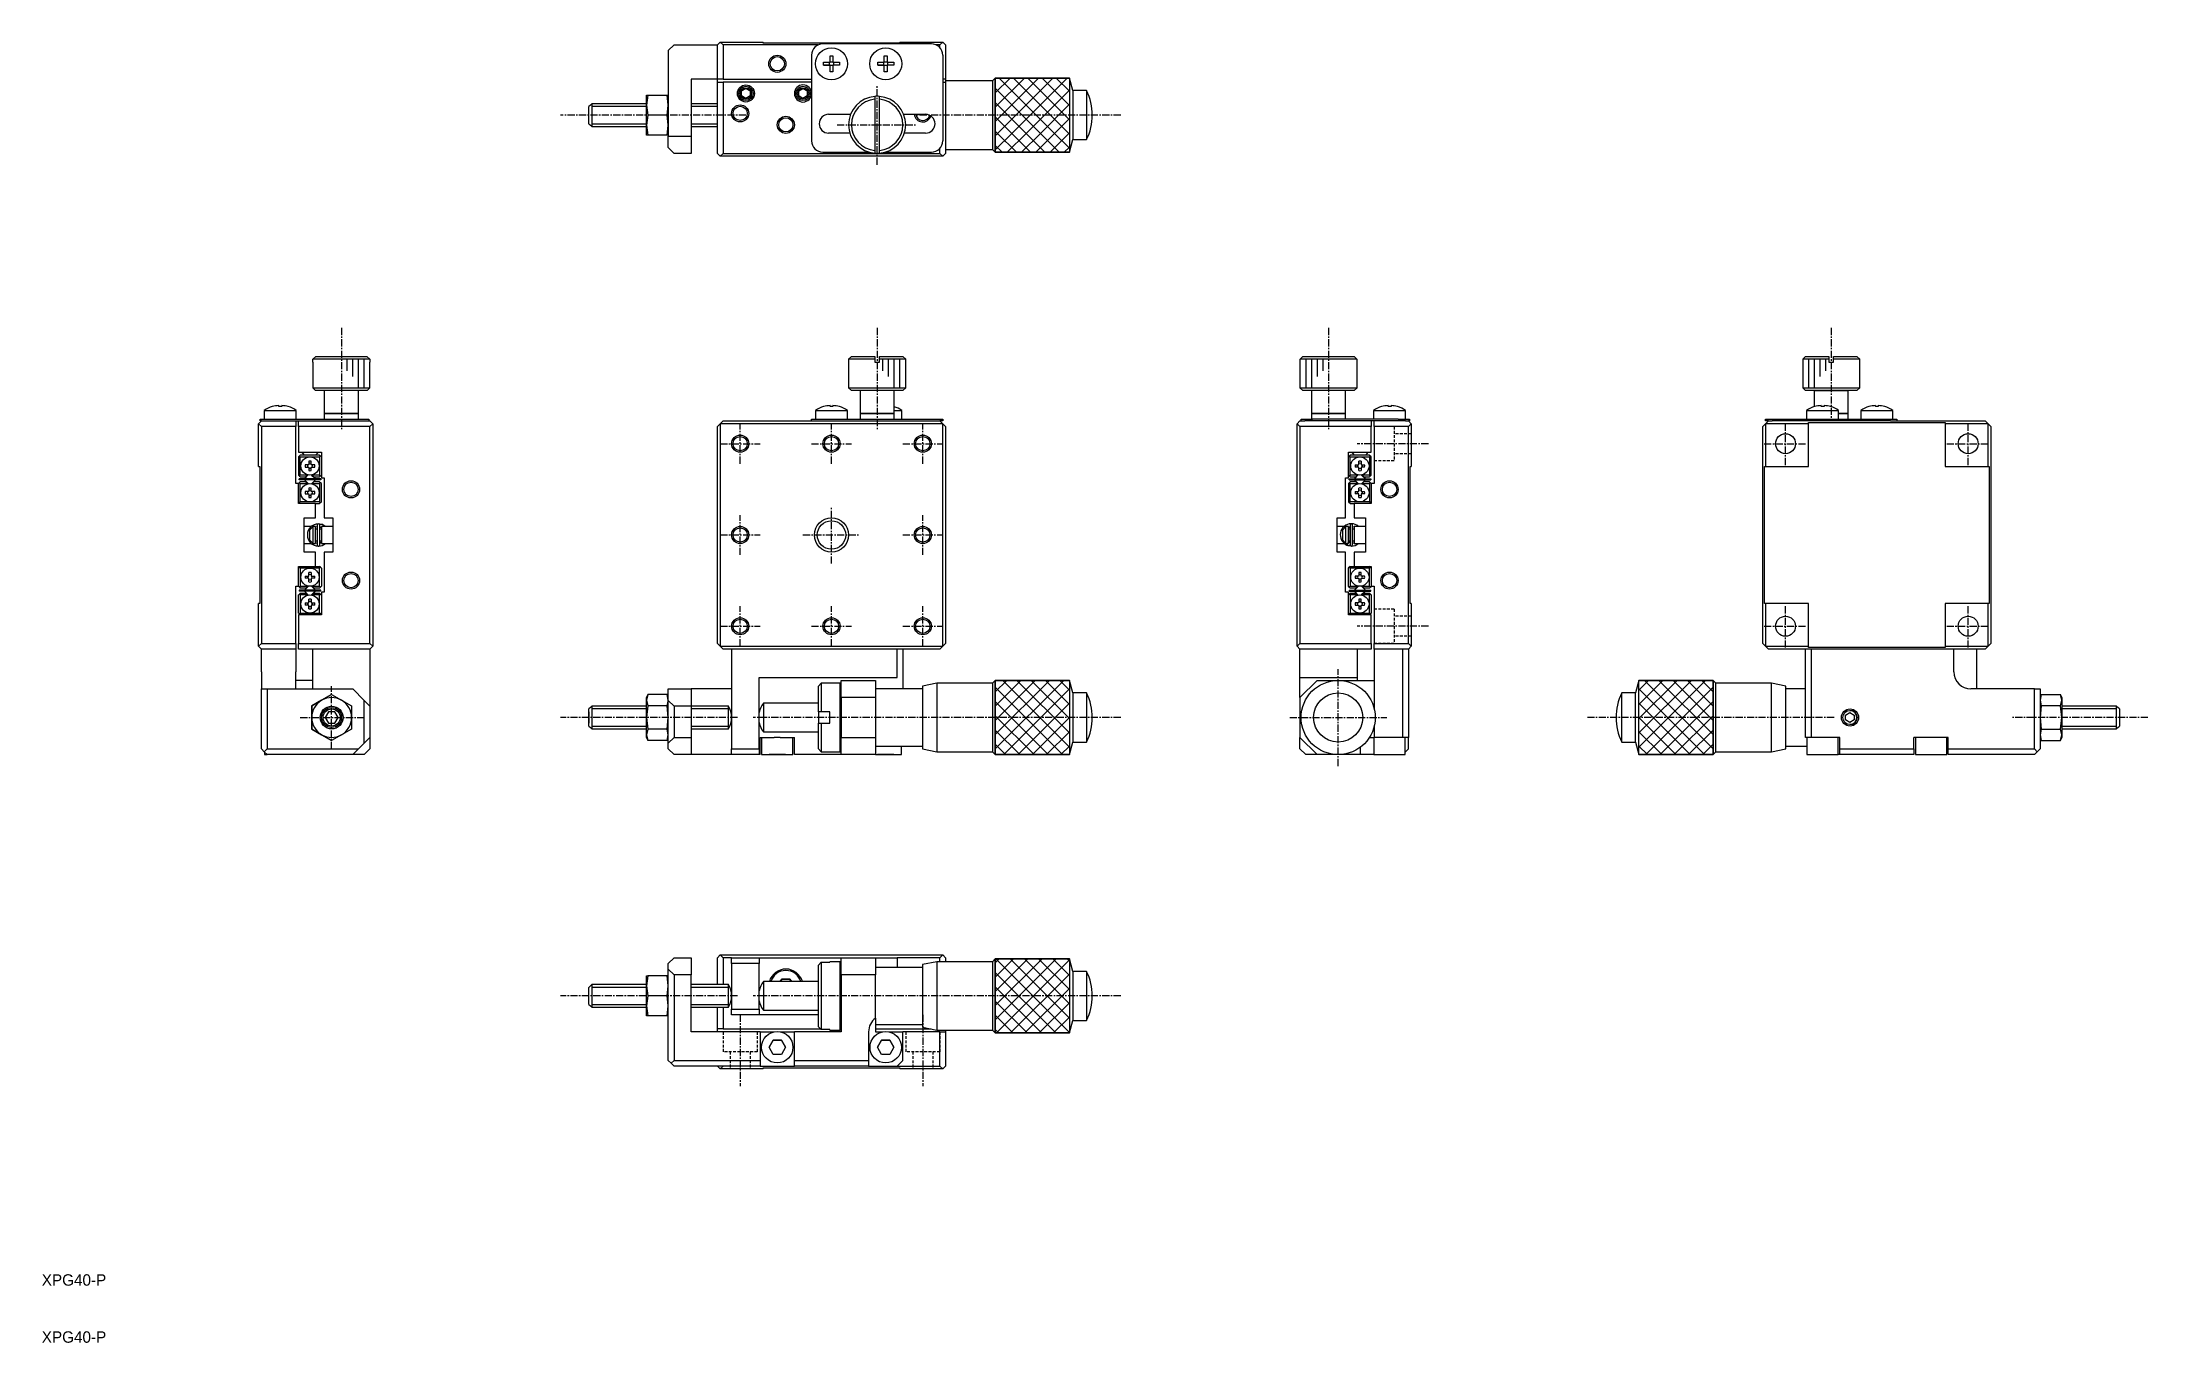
# Model space of a CAD drawing. Extents: x 10 to 379, y 10 to 238.
import ezdxf

# ---------------------------------------------------------------- set-up
doc = ezdxf.new("R2010")
doc.units = 0
doc.linetypes.add('CENTER', pattern=[2, 1.25, -0.25, 0.25, -0.25])
doc.linetypes.add('DASHED', pattern=[0.75, 0.5, -0.25])
doc.layers.get('0').update_dxf_attribs({"linetype": 'CONTINUOUS'})
doc.layers.add('CENTER', color=1, linetype='CENTER')
doc.styles.get("Standard").update_dxf_attribs({"font": 'FGP教科書体NT-M'})

msp = doc.modelspace()

# ---------------------------------------------------------------- texts
at = {"color": 7, "linetype": 'CONTINUOUS'}
for p in [(10, 20), (10, 10)]:
    msp.add_text('XPG40-P', height=2, dxfattribs=at).set_placement(p)

# ---------------------------------------------------------------- linework, layer by layer
at = {"color": 7, "linetype": 'CONTINUOUS'}
for p, q in [((120.799997, 237.5), (119.799993, 236.5)), ((119.799993, 236.5), (119.799993, 221.5)), ((120.799997, 237.5), (128.399997, 237.5)), ((128.399997, 237.5), (128.899997, 238)), ((128.399997, 231.5), (128.399997, 237.5)), ((128.899997, 238), (129.399997, 237.5)), ((128.899997, 238), (136.399997, 238)), ((129.399997, 237.5), (129.399997, 231.5)), ((146.028217, 237.5), (129.399997, 237.5)), ((136.399997, 237.8), (136.399997, 238)), ((160.399997, 237.8), (136.399997, 237.8)), ((165.899997, 237.7), (146.899997, 237.7)), ((160.399997, 238), (160.399997, 237.8)), ((160.399997, 238), (167.899997, 238)), ((167.399997, 237.5), (166.771776, 237.5)), ((167.399997, 237.5), (167.899997, 238)), ((167.399997, 237.022876), (167.399997, 237.5)), ((167.899997, 238), (168.399997, 237.5)), ((168.399997, 237.5), (168.399997, 231.5)), ((144.899997, 235.7), (144.899997, 220.7)), ((147.000857, 233.94), (147.000857, 234.46)), ((147.000857, 234.46), (148.139997, 234.46)), ((148.139997, 233.94), (147.000857, 233.94)), ((147.000857, 233.94), (148.070555, 233.94)), ((148.070555, 233.94), (148.070555, 234.46)), ((148.139997, 233.94), (148.070555, 233.94)), ((148.139997, 235.599139), (148.659997, 235.599139)), ((148.139997, 234.46), (148.139997, 235.599139)), ((148.139997, 234.529442), (148.659997, 234.529442)), ((148.139997, 232.800861), (148.139997, 233.94)), ((148.659997, 233.870558), (148.139997, 233.870558)), ((148.659997, 232.800861), (148.139997, 232.800861)), ((148.659997, 235.599139), (148.659997, 234.46)), ((148.659997, 234.46), (149.799136, 234.46)), ((148.659997, 233.94), (148.659997, 232.800861)), ((149.799136, 233.94), (148.659997, 233.94)), ((148.729438, 233.94), (148.659997, 233.94)), ((148.729438, 234.46), (148.729438, 233.94)), ((149.799136, 233.94), (148.729438, 233.94)), ((149.799136, 234.46), (149.799136, 233.94)), ((156.500857, 233.94), (156.500857, 234.46)), ((156.500857, 234.46), (157.639997, 234.46)), ((157.639997, 233.94), (156.500857, 233.94)), ((156.500857, 233.94), (157.570555, 233.94)), ((157.570555, 233.94), (157.570555, 234.46)), ((157.639997, 233.94), (157.570555, 233.94)), ((157.639997, 235.599139), (158.159997, 235.599139)), ((157.639997, 234.46), (157.639997, 235.599139)), ((157.639997, 234.529442), (158.159997, 234.529442)), ((157.639997, 232.800861), (157.639997, 233.94)), ((158.159997, 233.870558), (157.639997, 233.870558)), ((158.159997, 232.800861), (157.639997, 232.800861)), ((158.159997, 235.599139), (158.159997, 234.46)), ((158.159997, 234.46), (159.299136, 234.46)), ((158.159997, 233.94), (158.159997, 232.800861)), ((159.299136, 233.94), (158.159997, 233.94)), ((158.229438, 233.94), (158.159997, 233.94)), ((158.229438, 234.46), (158.229438, 233.94)), ((159.299136, 233.94), (158.229438, 233.94)), ((159.299136, 234.46), (159.299136, 233.94)), ((167.899997, 235.7), (167.899997, 220.7)), ((123.799997, 231.5), (123.799997, 221.5)), ((128.399997, 231.5), (123.799997, 231.5)), ((129.399997, 231.5), (128.399997, 231.5)), ((128.399997, 231), (128.399997, 231.5)), ((128.399997, 231), (129.399997, 231)), ((128.399997, 218.5), (128.399997, 231)), ((129.399997, 231.5), (144.899997, 231.5)), ((129.399997, 231), (129.399997, 218.5)), ((144.899997, 231), (129.399997, 231)), ((132.649997, 229.433013), (133.399997, 229.866025)), ((132.649997, 228.566987), (132.649997, 229.433013)), ((133.399997, 229.866025), (134.149997, 229.433013)), ((134.149997, 229.433013), (134.149997, 228.566987)), ((142.649997, 229.433013), (143.399997, 229.866025)), ((142.649997, 228.566987), (142.649997, 229.433013)), ((143.399997, 229.866025), (144.149997, 229.433013)), ((144.149997, 229.433013), (144.149997, 228.566987)), ((168.399997, 231.5), (167.899997, 231.5)), ((167.899997, 231), (168.399997, 231)), ((168.399997, 231.5), (168.399997, 231)), ((176.600001, 231.199996), (168.399997, 231.199996)), ((168.399997, 231), (168.399997, 218.5)), ((177.100003, 231.699999), (176.600001, 231.199996)), ((176.600001, 231.199996), (176.600001, 223.169954)), ((177.100003, 231.699999), (190.100004, 231.699999)), ((177.100003, 218.700001), (177.100003, 231.699999)), ((190.100004, 231.699999), (190.100004, 223.000783)), ((190.689492, 229.5), (190.100004, 231.699999)), ((190.100004, 231.699999), (190.100004, 218.700001)), ((190.689492, 229.5), (190.689492, 223.745133)), ((193.100003, 229.5), (190.689492, 229.5)), ((193.100003, 229.5), (193.100003, 223.745133)), ((106.149996, 226.95), (105.899996, 226.7)), ((105.899997, 225.2), (105.899996, 226.7)), ((105.899997, 223.7), (105.899997, 225.2)), ((106.399996, 227.2), (106.149996, 226.95)), ((106.399996, 227.2), (106.399997, 225.2)), ((115.999977, 227.2), (106.399996, 227.2)), ((106.399997, 225.2), (106.399997, 223.2)), ((116.197069, 228.7), (115.999996, 226.95)), ((115.999996, 228.7), (116.197069, 228.7)), ((115.999996, 226.95), (115.999996, 228.7)), ((115.999996, 226.95), (116.197069, 225.2)), ((115.999997, 223.45), (115.999996, 226.95)), ((116.197069, 225.2), (115.999997, 223.45)), ((116.197069, 228.7), (119.602924, 228.7)), ((119.602924, 225.2), (116.197069, 225.2)), ((119.799996, 226.95), (119.602924, 228.7)), ((119.602924, 228.7), (119.799996, 228.7)), ((119.602924, 225.2), (119.799996, 226.95)), ((119.799997, 223.45), (119.602924, 225.2)), ((128.399997, 227.2), (123.799997, 227.2)), ((133.399997, 228.133975), (132.649997, 228.566987)), ((134.149997, 228.566987), (133.399997, 228.133975)), ((143.399997, 228.133975), (142.649997, 228.566987)), ((144.149997, 228.566987), (143.399997, 228.133975)), ((147.899997, 225.35), (151.754838, 225.35)), ((155.999997, 228.483974), (155.999997, 227.982187)), ((155.999997, 227.982187), (155.999997, 219.017813)), ((156.799997, 227.982187), (156.799997, 228.483974)), ((156.799997, 219.017813), (156.799997, 227.982187)), ((161.045155, 225.35), (164.899997, 225.35)), ((105.899997, 223.7), (106.149997, 223.45)), ((106.149997, 223.45), (106.399997, 223.2)), ((106.399997, 223.2), (115.999977, 223.2)), ((115.999997, 223.45), (116.197069, 221.7)), ((115.999997, 221.7), (115.999997, 223.45)), ((116.197069, 221.7), (115.999997, 221.7)), ((119.602924, 221.7), (116.197069, 221.7)), ((119.602924, 221.7), (119.799997, 223.45)), ((119.799997, 221.7), (119.602924, 221.7)), ((119.799993, 221.5), (123.799997, 221.5)), ((119.799997, 219.5), (119.799993, 221.5)), ((123.799997, 223.2), (128.399997, 223.2)), ((123.799997, 221.5), (123.799997, 218.5)), ((151.614863, 222.05), (147.899997, 222.05)), ((164.899997, 222.05), (161.18513, 222.05)), ((176.600001, 223.169954), (176.600001, 219.200004)), ((177.100003, 223.000783), (177.100003, 218.700001)), ((190.689492, 223.745133), (190.689492, 220.9)), ((193.100003, 223.745133), (193.100003, 220.9)), ((119.799997, 219.5), (120.799997, 218.5)), ((123.799997, 218.5), (120.799997, 218.5)), ((128.399997, 218.5), (128.899997, 218)), ((128.899997, 218), (129.399997, 218.5)), ((167.899997, 218), (128.899997, 218)), ((129.399997, 218.5), (156.399997, 218.5)), ((146.899997, 218.7), (154.999996, 218.7)), ((155.999997, 219.017813), (155.999997, 218.516026)), ((156.399997, 218.5), (167.399997, 218.5)), ((156.799997, 218.516026), (156.799997, 219.017813)), ((157.799997, 218.7), (165.899997, 218.7)), ((167.399997, 218.5), (167.399997, 219.377124)), ((167.399997, 218.5), (167.899997, 218)), ((167.899997, 218), (168.399997, 218.5)), ((168.399997, 219.200004), (176.600001, 219.200004)), ((176.600001, 219.200004), (177.100003, 218.700001)), ((190.100004, 218.700001), (177.100003, 218.700001)), ((190.100004, 218.700001), (190.689492, 220.9)), ((190.689492, 220.9), (193.100003, 220.9)), ((57.5, 181.9), (57.516026, 181.9)), ((57.5, 181.9), (57.5, 177.4)), ((57.516026, 182.4), (58.017813, 182.9)), ((57.516026, 181.9), (57.516026, 182.4)), ((67.483974, 182.4), (57.516026, 182.4)), ((58.017813, 182.9), (66.982187, 182.9)), ((66.982187, 182.9), (67.483974, 182.4)), ((67.483974, 182.4), (67.483974, 181.9)), ((67.483974, 181.9), (67.5, 181.9)), ((67.5, 177.4), (67.5, 181.9)), ((151.899997, 182.9), (151.399997, 182.4)), ((155.999997, 182.4), (151.399997, 182.4)), ((151.399997, 182.4), (151.399997, 177.4)), ((151.899997, 182.9), (155.999997, 182.9)), ((151.899997, 182.9), (155.999997, 182.9)), ((155.999997, 182.9), (155.999997, 182.4)), ((155.999997, 182.4), (155.999997, 181.9)), ((155.999997, 181.9), (156.799997, 181.9)), ((155.999997, 181.9), (156.799997, 181.9)), ((156.799997, 182.9), (160.899997, 182.9)), ((156.799997, 182.9), (160.899997, 182.9)), ((156.799997, 182.4), (156.799997, 182.9)), ((161.399997, 182.4), (156.799997, 182.4)), ((156.799997, 181.9), (156.799997, 182.4)), ((161.399997, 182.4), (160.899997, 182.9)), ((161.399997, 177.4), (161.399997, 182.4)), ((230.5, 181.9), (230.516026, 181.9)), ((230.5, 181.9), (230.5, 177.4)), ((230.516026, 182.4), (231.017813, 182.9)), ((240.483974, 182.4), (230.516026, 182.4)), ((230.516026, 181.9), (230.516026, 182.4)), ((231.017813, 182.9), (239.982187, 182.9)), ((239.982187, 182.9), (240.483974, 182.4)), ((240.483974, 182.4), (240.483974, 181.9)), ((240.483974, 181.9), (240.5, 181.9)), ((240.5, 177.4), (240.5, 181.9)), ((319.100003, 182.9), (318.600003, 182.4)), ((323.200003, 182.4), (318.600003, 182.4)), ((318.600003, 182.4), (318.600003, 177.4)), ((319.100003, 182.9), (323.200003, 182.9)), ((323.200003, 182.9), (323.200003, 182.4)), ((323.200003, 182.4), (323.200003, 181.9)), ((323.200003, 181.9), (324.000003, 181.9)), ((324.000003, 182.9), (328.100003, 182.9)), ((324.000003, 182.4), (324.000003, 182.9)), ((328.600003, 182.4), (324.000003, 182.4)), ((324.000003, 181.9), (324.000003, 182.4)), ((328.600003, 182.4), (328.100003, 182.9)), ((328.600003, 177.4), (328.600003, 182.4)), ((57.5, 177.4), (67.5, 177.4)), ((57.5, 177.4), (58, 176.9)), ((67, 176.9), (67.5, 177.4)), ((151.399997, 177.4), (161.399997, 177.4)), ((151.399997, 177.4), (151.899997, 176.9)), ((160.899997, 176.9), (161.399997, 177.4)), ((230.5, 177.4), (240.5, 177.4)), ((230.5, 177.4), (231, 176.9)), ((240, 176.9), (240.5, 177.4)), ((318.600003, 177.4), (323.600003, 177.4)), ((318.600003, 177.4), (319.100003, 176.9)), ((323.600003, 177.4), (328.600003, 177.4)), ((328.100003, 176.9), (328.600003, 177.4)), ((50.400861, 174.093205), (50.397852, 174.099373)), ((51.54, 174.093205), (51.54, 174.286462)), ((52.06, 174.093205), (51.54, 174.093205)), ((52.06, 174.286462), (52.06, 174.093205)), ((53.202148, 174.099373), (53.199139, 174.093205)), ((67, 176.9), (58, 176.9)), ((59.5, 176.9), (59.5, 172.9)), ((65.5, 172.9), (65.5, 176.9)), ((147.000857, 174.093205), (146.997849, 174.099373)), ((147.000857, 174.093205), (146.997849, 174.099373)), ((148.139997, 174.093205), (148.139997, 174.286462)), ((148.659997, 174.093205), (148.139997, 174.093205)), ((148.659997, 174.286462), (148.659997, 174.093205)), ((149.802144, 174.099373), (149.799136, 174.093205)), ((149.802144, 174.099373), (149.799136, 174.093205)), ((160.899997, 176.9), (151.899997, 176.9)), ((153.399997, 176.9), (153.399997, 172.9)), ((159.399997, 172.9), (159.399997, 176.9)), ((240, 176.9), (231, 176.9)), ((232.5, 176.9), (232.5, 172.9)), ((238.5, 172.9), (238.5, 176.9)), ((244.800861, 174.093205), (244.797852, 174.099373)), ((245.94, 174.093205), (245.94, 174.286462)), ((246.46, 174.093205), (245.94, 174.093205)), ((246.46, 174.286462), (246.46, 174.093205)), ((247.602148, 174.099373), (247.599139, 174.093205)), ((320.600003, 176.9), (319.100003, 176.9)), ((323.600003, 176.9), (319.100003, 176.9)), ((326.600003, 176.9), (320.600003, 176.9)), ((320.600003, 176.9), (323.600003, 176.9)), ((320.600003, 176.9), (320.600003, 174.069696)), ((320.700864, 174.093205), (320.697856, 174.099373)), ((321.840003, 174.093205), (321.840003, 174.286462)), ((322.360003, 174.093205), (321.840003, 174.093205)), ((322.360003, 174.286462), (322.360003, 174.093205)), ((323.502151, 174.099373), (323.499143, 174.093205)), ((328.100003, 176.9), (323.600003, 176.9)), ((323.600003, 176.9), (326.600003, 176.9)), ((328.100003, 176.9), (326.600003, 176.9)), ((326.600003, 172.9), (326.600003, 176.9)), ((330.200864, 174.093205), (330.197856, 174.099373)), ((331.340003, 174.093205), (331.340003, 174.286462)), ((331.860003, 174.093205), (331.340003, 174.093205)), ((331.860003, 174.286462), (331.860003, 174.093205)), ((333.002151, 174.099373), (332.999143, 174.093205)), ((48, 171.1), (48.5, 171.6)), ((48, 163.6), (48, 171.1)), ((48.5, 170.6), (48, 171.1)), ((48.3, 171.6), (48.3, 171.9)), ((48.3, 171.9), (50.3, 171.9)), ((48.5, 171.6), (48.3, 171.6)), ((48.5, 171.6), (54.5, 171.6)), ((48.5, 170.6), (48.5, 132.6)), ((54.5, 170.6), (48.5, 170.6)), ((49, 173.442463), (54.6, 173.442463)), ((49, 173.442463), (49, 171.9)), ((50.3, 171.9), (65.3, 171.9)), ((54.5, 171.6), (55, 171.6)), ((54.5, 171.6), (54.5, 170.6)), ((54.5, 160.6), (54.5, 170.6)), ((54.6, 171.9), (54.6, 173.442463)), ((55, 171.6), (67.5, 171.6)), ((55, 170.6), (55, 171.6)), ((55, 170.6), (55, 166.1)), ((67.5, 170.6), (55, 170.6)), ((59.5, 172.9), (65.5, 172.9)), ((65.5, 172.9), (59.5, 172.9)), ((59.5, 172.9), (59.5, 171.9)), ((65.3, 171.9), (67.3, 171.9)), ((65.5, 171.9), (65.5, 172.9)), ((67.3, 171.9), (67.3, 171.6)), ((68, 171.1), (67.5, 171.6)), ((67.5, 170.6), (68, 171.1)), ((67.5, 132.6), (67.5, 170.6)), ((68, 171.1), (68, 132.1)), ((128.399997, 170.6), (128.899997, 171.1)), ((128.399997, 132.6), (128.399997, 170.6)), ((128.899997, 171.1), (129.399997, 171.6)), ((128.899997, 171.1), (128.899997, 132.1)), ((167.899997, 171.1), (128.899997, 171.1)), ((129.399997, 171.6), (167.399997, 171.6)), ((144.899997, 171.6), (144.899997, 171.9)), ((144.899997, 171.9), (146.899997, 171.9)), ((145.599997, 173.442463), (151.199997, 173.442463)), ((145.599997, 173.442463), (145.599997, 171.9)), ((146.899997, 171.9), (165.899997, 171.9)), ((151.199997, 171.9), (151.199997, 173.442463)), ((153.399997, 172.9), (159.399997, 172.9)), ((159.399997, 172.9), (153.399997, 172.9)), ((153.399997, 172.9), (153.399997, 171.9)), ((159.399997, 173.442463), (160.699997, 173.442463)), ((159.399997, 171.9), (159.399997, 172.9)), ((160.699997, 171.9), (160.699997, 173.442463)), ((165.899997, 171.9), (167.899997, 171.9)), ((167.899997, 171.6), (167.399997, 171.6)), ((167.399997, 171.6), (167.899997, 171.1)), ((167.899997, 171.9), (167.899997, 171.6)), ((167.899997, 132.1), (167.899997, 171.1)), ((167.899997, 171.1), (168.399997, 170.6)), ((168.399997, 170.6), (168.399997, 132.6)), ((230.5, 171.6), (230, 171.1)), ((230, 171.1), (230.5, 170.6)), ((230, 132.1), (230, 171.1)), ((230.5, 171.6), (231.377124, 171.6)), ((230.5, 170.6), (230.5, 132.6)), ((243, 170.6), (230.5, 170.6)), ((230.7, 171.6), (230.7, 171.9)), ((230.7, 171.9), (232.7, 171.9)), ((232.7, 171.6), (231.377124, 171.6)), ((232.5, 172.9), (238.5, 172.9)), ((238.5, 172.9), (232.5, 172.9)), ((232.5, 172.9), (232.5, 171.9)), ((247.7, 171.9), (232.7, 171.9)), ((247.7, 171.6), (232.7, 171.6)), ((238.5, 171.9), (238.5, 172.9)), ((243, 171.6), (243, 170.6)), ((243, 166.1), (243, 170.6)), ((243.4, 173.442463), (249, 173.442463)), ((243.4, 173.442463), (243.4, 171.9)), ((243.5, 170.6), (243.5, 171.6)), ((243.5, 170.6), (243.5, 160.6)), ((249.5, 170.6), (243.5, 170.6)), ((247.7, 171.9), (249.7, 171.9)), ((249.022876, 171.6), (247.7, 171.6)), ((249, 171.9), (249, 173.442463)), ((249.022876, 171.6), (249.5, 171.6)), ((249.7, 171.6), (249.5, 171.6)), ((249.5, 171.6), (250, 171.1)), ((250, 171.1), (249.5, 170.6)), ((249.5, 132.6), (249.5, 170.6)), ((249.7, 171.9), (249.7, 171.6)), ((250, 171.1), (250, 163.6)), ((312.100003, 171.1), (311.600003, 170.6)), ((311.600003, 132.6), (311.600003, 170.6)), ((312.100003, 171.6), (312.100003, 171.9)), ((312.100003, 171.9), (314.100003, 171.9)), ((312.600003, 171.6), (312.100003, 171.6)), ((312.600003, 171.6), (312.100003, 171.1)), ((312.100003, 171.1), (312.100003, 163.6)), ((319.600003, 171.1), (312.100003, 171.1)), ((312.600003, 171.6), (313.228224, 171.6)), ((314.100003, 171.6), (313.228224, 171.6)), ((314.100003, 171.9), (333.100003, 171.9)), ((333.100003, 171.6), (314.100003, 171.6)), ((319.300003, 173.442463), (322.100003, 173.442463)), ((319.300003, 173.442463), (319.300003, 171.9)), ((319.600003, 171.3), (343.600003, 171.3)), ((319.600003, 171.1), (319.600003, 171.3)), ((319.600003, 163.6), (319.600003, 171.1)), ((322.100003, 173.442463), (324.900003, 173.442463)), ((324.900003, 171.9), (324.900003, 173.442463)), ((324.900003, 172.9), (326.600003, 172.9)), ((326.600003, 172.9), (324.900003, 172.9)), ((326.600003, 171.9), (326.600003, 172.9)), ((328.800003, 173.442463), (331.600003, 173.442463)), ((328.800003, 173.442463), (328.800003, 171.9)), ((331.600003, 173.442463), (334.400003, 173.442463)), ((333.100003, 171.9), (335.100003, 171.9)), ((333.971783, 171.6), (333.100003, 171.6)), ((333.971783, 171.6), (350.600003, 171.6)), ((334.400003, 171.9), (334.400003, 173.442463)), ((335.100003, 171.9), (335.100003, 171.6)), ((343.600003, 171.3), (343.600003, 171.1)), ((351.100003, 171.1), (343.600003, 171.1)), ((343.600003, 171.1), (343.600003, 163.6)), ((351.100003, 171.1), (350.600003, 171.6)), ((351.100003, 163.6), (351.100003, 171.1)), ((351.600003, 170.6), (351.100003, 171.1)), ((351.600003, 170.6), (351.600003, 132.6)), ((55, 166.1), (59, 166.1)), ((55.519256, 166.1), (55.75, 165.869256)), ((58.25, 165.869256), (58.480744, 166.1)), ((59, 166.1), (59, 161.6)), ((239, 166.1), (243, 166.1)), ((239, 161.6), (239, 166.1)), ((239.519256, 166.1), (239.75, 165.869256)), ((242.25, 165.869256), (242.480744, 166.1)), ((48, 163.6), (48.2, 163.6)), ((48.2, 163.6), (48.2, 139.6)), ((55.15, 165.45), (55, 165.3)), ((55, 165.3), (55, 162.1)), ((55.15, 165.45), (55.3, 165.6)), ((55.3, 165.3), (55.15, 165.45)), ((58.7, 165.6), (55.3, 165.6)), ((55.3, 162.1), (55.3, 165.3)), ((55.3, 165.3), (57, 165.3)), ((55.75, 165.869256), (56, 165.619256)), ((58, 165.619256), (56, 165.619256)), ((56.8, 163.9), (56.173864, 163.9)), ((56.173864, 163.5), (56.8, 163.5)), ((56.8, 164.526136), (56.8, 163.9)), ((56.8, 163.5), (56.8, 162.873864)), ((57, 165.3), (58.7, 165.3)), ((57.2, 163.9), (57.2, 164.526136)), ((57.826136, 163.9), (57.2, 163.9)), ((57.2, 162.873864), (57.2, 163.5)), ((57.2, 163.5), (57.826136, 163.5)), ((58, 165.619256), (58.25, 165.869256)), ((58.7, 165.6), (58.85, 165.45)), ((58.85, 165.45), (58.7, 165.3)), ((58.7, 165.3), (58.7, 162.1)), ((59, 165.3), (58.85, 165.45)), ((239.15, 165.45), (239, 165.3)), ((239.15, 165.45), (239.3, 165.6)), ((239.3, 165.3), (239.15, 165.45)), ((242.7, 165.6), (239.3, 165.6)), ((239.3, 162.1), (239.3, 165.3)), ((239.3, 165.3), (241, 165.3)), ((239.75, 165.869256), (240, 165.619256)), ((241, 165.619256), (240, 165.619256)), ((240.173864, 163.9), (240.8, 163.9)), ((240.8, 163.5), (240.173864, 163.5)), ((240.8, 163.9), (240.8, 164.526136)), ((240.8, 162.873864), (240.8, 163.5)), ((242, 165.619256), (241, 165.619256)), ((241, 165.3), (242.7, 165.3)), ((241.2, 164.526136), (241.2, 163.9)), ((241.2, 163.9), (241.826136, 163.9)), ((241.2, 163.5), (241.2, 162.873864)), ((241.826136, 163.5), (241.2, 163.5)), ((242, 165.619256), (242.25, 165.869256)), ((242.7, 165.6), (242.85, 165.45)), ((242.85, 165.45), (242.7, 165.3)), ((242.7, 165.3), (242.7, 162.1)), ((243, 165.3), (242.85, 165.45)), ((243, 162.1), (243, 165.3)), ((249.8, 163.6), (250, 163.6)), ((249.8, 139.6), (249.8, 163.6)), ((311.900003, 163.6), (312.100003, 163.6)), ((311.900003, 139.6), (311.900003, 163.6)), ((312.100003, 163.6), (319.600003, 163.6)), ((343.600003, 163.6), (351.100003, 163.6)), ((351.100003, 163.6), (351.300003, 163.6)), ((351.300003, 163.6), (351.300003, 139.6)), ((55, 160.6), (54.5, 160.6)), ((55, 162.1), (55.15, 161.95)), ((55.15, 160.75), (55, 160.6)), ((55, 157.1), (55, 160.6)), ((55.1, 161.25), (55.1, 161.45)), ((58.9, 161.45), (55.1, 161.45)), ((58.9, 161.25), (55.1, 161.25)), ((55.15, 161.95), (55.3, 162.1)), ((55.3, 161.8), (55.15, 161.95)), ((55.15, 160.75), (55.3, 160.9)), ((55.3, 160.6), (55.15, 160.75)), ((56.600951, 162.1), (55.3, 162.1)), ((55.3, 161.8), (56.300951, 161.8)), ((56.300951, 160.9), (55.3, 160.9)), ((55.3, 157.4), (55.3, 160.6)), ((55.3, 160.6), (56.600951, 160.6)), ((56.714938, 162.125599), (56.098439, 161.509099)), ((56.098439, 161.226256), (56.745126, 160.579569)), ((56.098439, 161.190901), (56.714938, 160.574401)), ((56.8, 159.2), (56.173864, 159.2)), ((56.173864, 158.8), (56.8, 158.8)), ((56.600951, 162.1), (56.300951, 161.8)), ((56.300951, 160.9), (56.600951, 160.6)), ((56.641607, 162.140656), (56.600951, 162.1)), ((56.600951, 160.6), (56.641607, 160.559344)), ((56.8, 159.826136), (56.8, 159.2)), ((56.8, 158.8), (56.8, 158.173864)), ((57.2, 159.2), (57.2, 159.826136)), ((57.826136, 159.2), (57.2, 159.2)), ((57.2, 158.173864), (57.2, 158.8)), ((57.2, 158.8), (57.826136, 158.8)), ((57.512652, 161.862652), (57.254874, 162.120431)), ((57.901561, 161.509099), (57.285062, 162.125599)), ((57.285062, 160.574401), (57.901561, 161.190901)), ((57.399049, 162.1), (57.358393, 162.140656)), ((57.358393, 160.559344), (57.399049, 160.6)), ((58.7, 162.1), (57.399049, 162.1)), ((57.699049, 161.8), (57.399049, 162.1)), ((57.399049, 160.6), (57.699049, 160.9)), ((57.399049, 160.6), (58.7, 160.6)), ((57.901561, 161.473744), (57.512652, 161.862652)), ((57.699049, 161.8), (58.7, 161.8)), ((58.7, 160.9), (57.699049, 160.9)), ((58.7, 162.1), (58.85, 161.95)), ((58.85, 161.95), (58.7, 161.8)), ((58.7, 160.9), (58.85, 160.75)), ((58.85, 160.75), (58.7, 160.6)), ((58.7, 160.6), (58.7, 157.4)), ((58.85, 161.95), (59, 162.1)), ((59, 160.6), (58.85, 160.75)), ((58.9, 161.45), (58.9, 161.25)), ((59, 161.6), (59.5, 161.6)), ((59, 157.4), (59, 160.6)), ((59.5, 161.6), (59.5, 154.6)), ((238.5, 161.6), (239, 161.6)), ((238.5, 154.6), (238.5, 161.6)), ((239, 162.1), (239.15, 161.95)), ((239.15, 160.75), (239, 160.6)), ((239, 160.6), (239, 157.4)), ((239.1, 161.25), (239.1, 161.45)), ((239.1, 161.45), (242.9, 161.45)), ((239.1, 161.25), (242.9, 161.25)), ((239.15, 161.95), (239.3, 162.1)), ((239.3, 161.8), (239.15, 161.95)), ((239.15, 160.75), (239.3, 160.9)), ((239.3, 160.6), (239.15, 160.75)), ((240.600951, 162.1), (239.3, 162.1)), ((239.3, 161.8), (240.300951, 161.8)), ((240.300951, 160.9), (239.3, 160.9)), ((239.3, 157.4), (239.3, 160.6)), ((239.3, 160.6), (240.600951, 160.6)), ((240.714938, 162.125599), (240.098439, 161.509099)), ((240.098439, 161.226256), (240.745126, 160.579569)), ((240.098439, 161.190901), (240.714938, 160.574401)), ((240.173864, 159.2), (240.8, 159.2)), ((240.8, 158.8), (240.173864, 158.8)), ((240.600951, 162.1), (240.300951, 161.8)), ((240.300951, 160.9), (240.600951, 160.6)), ((240.641607, 162.140656), (240.600951, 162.1)), ((240.600951, 160.6), (240.641607, 160.559344)), ((240.8, 159.2), (240.8, 159.826136)), ((240.8, 158.173864), (240.8, 158.8)), ((241.2, 159.826136), (241.2, 159.2)), ((241.2, 159.2), (241.826136, 159.2)), ((241.826136, 158.8), (241.2, 158.8)), ((241.2, 158.8), (241.2, 158.173864)), ((241.512652, 161.862652), (241.254874, 162.120431)), ((241.901561, 161.509099), (241.285062, 162.125599)), ((241.285062, 160.574401), (241.901561, 161.190901)), ((241.399049, 162.1), (241.358393, 162.140656)), ((241.358393, 160.559344), (241.399049, 160.6)), ((242.7, 162.1), (241.399049, 162.1)), ((241.699049, 161.8), (241.399049, 162.1)), ((241.399049, 160.6), (241.699049, 160.9)), ((241.399049, 160.6), (242.7, 160.6)), ((241.901561, 161.473744), (241.512652, 161.862652)), ((241.699049, 161.8), (242.7, 161.8)), ((242.7, 160.9), (241.699049, 160.9)), ((242.7, 162.1), (242.85, 161.95)), ((242.85, 161.95), (242.7, 161.8)), ((242.7, 160.9), (242.85, 160.75)), ((242.85, 160.75), (242.7, 160.6)), ((242.7, 160.6), (242.7, 157.4)), ((242.85, 161.95), (243, 162.1)), ((243, 160.6), (242.85, 160.75)), ((242.9, 161.45), (242.9, 161.25)), ((243, 160.6), (243, 157.1)), ((243.5, 160.6), (243, 160.6)), ((55, 157.4), (55.15, 157.25)), ((58, 157.1), (55, 157.1)), ((55.15, 157.25), (55.3, 157.4)), ((55.3, 157.1), (55.15, 157.25)), ((57, 157.4), (55.3, 157.4)), ((58.7, 157.4), (57, 157.4)), ((58, 157.1), (58.7, 157.1)), ((58, 154.6), (58, 157.1)), ((58.7, 157.4), (58.85, 157.25)), ((58.85, 157.25), (58.7, 157.1)), ((58.85, 157.25), (59, 157.4)), ((239, 157.4), (239.15, 157.25)), ((239.15, 157.25), (239.3, 157.4)), ((239.3, 157.1), (239.15, 157.25)), ((241, 157.4), (239.3, 157.4)), ((239.3, 157.1), (240, 157.1)), ((243, 157.1), (240, 157.1)), ((240, 157.1), (240, 154.6)), ((242.7, 157.4), (241, 157.4)), ((242.7, 157.4), (242.85, 157.25)), ((242.85, 157.25), (242.7, 157.1)), ((242.85, 157.25), (243, 157.4)), ((56, 154.6), (58, 154.6)), ((56, 152.675), (56, 154.6)), ((57.233636, 153.1), (56, 153.1)), ((56, 150.525), (56, 152.675)), ((57, 152.516515), (57.5, 153.045683)), ((57, 150.683485), (57, 152.516515)), ((57.5, 153.1), (57.5, 153.045683)), ((58, 153.1), (57.5, 153.1)), ((57.5, 153.045683), (57.5, 150.154317)), ((57.999966, 153.03215), (58.271101, 153.099808)), ((58, 150.1), (58, 153.1)), ((58.271159, 152.6), (58, 152.6)), ((58.271159, 153.340656), (58.271159, 149.890656)), ((59.285248, 153.397498), (58.525857, 153.564103)), ((58.722297, 153.40986), (58.711541, 153.405396)), ((58.721159, 149.890656), (58.721159, 153.340656)), ((58.721159, 152.737149), (58.721457, 152.749909)), ((59, 152.6), (58.721159, 152.6)), ((58.721457, 152.749909), (58.7224, 152.763346)), ((58.755749, 153.42246), (58.722297, 153.40986)), ((58.7224, 152.763346), (58.723987, 152.776721)), ((58.723987, 152.776721), (58.726214, 152.790002)), ((58.726214, 152.790002), (58.729077, 152.80316)), ((58.729077, 152.80316), (58.732569, 152.816164)), ((58.732569, 152.816164), (58.736683, 152.828985)), ((58.736683, 152.828985), (58.741411, 152.841592)), ((58.741411, 152.841592), (58.746744, 152.853957)), ((58.746744, 152.853957), (58.752669, 152.86605)), ((58.752669, 152.86605), (58.759176, 152.877844)), ((58.789776, 153.433372), (58.755749, 153.42246)), ((58.759176, 152.877844), (58.76625, 152.889309)), ((58.76625, 152.889309), (58.773878, 152.900418)), ((58.773878, 152.900418), (58.782043, 152.911144)), ((58.782043, 152.911144), (58.790728, 152.921459)), ((58.824294, 153.442569), (58.789776, 153.433372)), ((58.790728, 152.921459), (58.799914, 152.931339)), ((58.799914, 152.931339), (58.809583, 152.940756)), ((58.809583, 152.940756), (58.819712, 152.949687)), ((58.819712, 152.949687), (58.83028, 152.958107)), ((58.859219, 153.450029), (58.824294, 153.442569)), ((58.83028, 152.958107), (58.841262, 152.965993)), ((58.841262, 152.965993), (58.852633, 152.973324)), ((58.852633, 152.973324), (58.864366, 152.980077)), ((58.894466, 153.455734), (58.859219, 153.450029)), ((58.864366, 152.980077), (58.876434, 152.986234)), ((58.876434, 152.986234), (58.888807, 152.991774)), ((58.888807, 152.991774), (58.901455, 152.996683)), ((58.929949, 153.459671), (58.894466, 153.455734)), ((58.901455, 152.996683), (58.914346, 153.000943)), ((58.914346, 153.000943), (58.927446, 153.004541)), ((58.927446, 153.004541), (58.940723, 153.007465)), ((58.965581, 153.461829), (58.929949, 153.459671)), ((58.940723, 153.007465), (58.954139, 153.009705)), ((58.954139, 153.009705), (58.967661, 153.011252)), ((59.001276, 153.462204), (58.965581, 153.461829)), ((58.967661, 153.011252), (58.981251, 153.012102)), ((58.981251, 153.012102), (58.994871, 153.012249)), ((58.994871, 153.012249), (59.000003, 153.012123)), ((59, 153.1), (59, 150.1)), ((61, 153.1), (59, 153.1)), ((59.036947, 153.460794), (59.001276, 153.462204)), ((59.072506, 153.457603), (59.036947, 153.460794)), ((59.107867, 153.452637), (59.072506, 153.457603)), ((59.142944, 153.445909), (59.107867, 153.452637)), ((59.177651, 153.437434), (59.142944, 153.445909)), ((59.183714, 153.115953), (59.175668, 153.1)), ((59.211902, 153.427231), (59.177651, 153.437434)), ((59.191783, 153.132492), (59.183714, 153.115953)), ((59.285462, 153.397448), (59.186238, 153.099989)), ((59.199816, 153.149498), (59.191783, 153.132492)), ((59.207755, 153.166846), (59.199816, 153.149498)), ((59.215541, 153.184408), (59.207755, 153.166846)), ((59.245612, 153.415327), (59.211902, 153.427231)), ((59.223119, 153.202058), (59.215541, 153.184408)), ((59.230432, 153.219666), (59.223119, 153.202058)), ((59.237428, 153.237103), (59.230432, 153.219666)), ((59.244055, 153.254242), (59.237428, 153.237103)), ((59.250264, 153.270959), (59.244055, 153.254242)), ((59.276965, 153.402508), (59.245612, 153.415327)), ((59.256011, 153.28713), (59.250264, 153.270959)), ((59.261253, 153.302638), (59.256011, 153.28713)), ((59.265953, 153.31737), (59.261253, 153.302638)), ((59.270075, 153.331218), (59.265953, 153.31737)), ((59.27359, 153.344081), (59.270075, 153.331218)), ((59.276472, 153.355864), (59.27359, 153.344081)), ((59.275243, 153.402879), (59.27777, 153.402048)), ((59.75823, 153.100203), (59.2764, 153.401436)), ((59.2787, 153.366483), (59.276472, 153.355864)), ((59.27777, 153.402048), (59.279634, 153.399714)), ((59.280258, 153.375859), (59.2787, 153.366483)), ((59.279634, 153.399714), (59.280821, 153.395895)), ((59.281134, 153.383924), (59.280258, 153.375859)), ((59.280821, 153.395895), (59.281322, 153.390619)), ((59.281322, 153.390619), (59.281134, 153.383924)), ((59.309461, 153.386599), (59.285248, 153.397498)), ((59.5, 154.6), (61, 154.6)), ((61, 154.6), (61, 148.6)), ((237, 154.6), (238.5, 154.6)), ((237, 148.6), (237, 154.6)), ((238.241544, 153.1), (237, 153.1)), ((238, 152.5201), (238.5, 153.049247)), ((238, 150.687145), (238, 152.5201)), ((238.5, 153.1), (238.5, 153.049247)), ((239, 153.1), (238.5, 153.1)), ((238.5, 153.049247), (238.5, 150.157999)), ((238.7236, 153.401436), (238.710447, 153.39563)), ((238.718881, 153.398126), (238.714538, 153.397448)), ((238.784765, 153.426138), (238.723035, 153.402508)), ((238.999961, 153.029433), (239.278804, 153.099853)), ((238.999998, 153.012123), (239.009371, 153.012279)), ((239, 150.1), (239, 153.1)), ((239, 152.6), (239, 153.099938)), ((239, 150.6), (239, 152.6)), ((239, 152.6), (239, 150.6)), ((239.278841, 152.6), (239, 152.6)), ((239.009371, 153.012279), (239.022995, 153.011912)), ((239.022995, 153.011912), (239.036584, 153.010842)), ((239.036584, 153.010842), (239.0501, 153.009074)), ((239.0501, 153.009074), (239.063507, 153.006611)), ((239.063507, 153.006611), (239.076768, 153.003462)), ((239.076768, 153.003462), (239.089847, 152.999637)), ((239.089847, 152.999637), (239.10271, 152.995148)), ((239.10271, 152.995148), (239.115321, 152.990009)), ((239.115321, 152.990009), (239.12765, 152.984236)), ((239.12765, 152.984236), (239.139663, 152.977846)), ((239.139663, 152.977846), (239.151331, 152.97086)), ((239.151331, 152.97086), (239.162626, 152.963297)), ((239.162626, 152.963297), (239.173519, 152.955179)), ((239.173519, 152.955179), (239.183985, 152.94653)), ((239.183985, 152.94653), (239.193999, 152.937375)), ((239.193999, 152.937375), (239.20354, 152.927737)), ((239.20354, 152.927737), (239.212586, 152.917644)), ((239.212586, 152.917644), (239.221116, 152.907122)), ((239.221116, 152.907122), (239.229114, 152.896199)), ((239.229114, 152.896199), (239.236561, 152.884902)), ((239.236561, 152.884902), (239.243442, 152.87326)), ((239.243442, 152.87326), (239.249744, 152.861302)), ((239.249744, 152.861302), (239.255455, 152.849057)), ((239.255455, 152.849057), (239.260561, 152.836554)), ((239.260561, 152.836554), (239.265055, 152.823825)), ((239.265055, 152.823825), (239.268926, 152.810897)), ((239.268926, 152.810897), (239.272169, 152.797803)), ((239.272169, 152.797803), (239.274776, 152.784572)), ((239.274776, 152.784572), (239.276743, 152.771235)), ((239.276743, 152.771235), (239.278066, 152.757823)), ((239.278066, 152.757823), (239.278744, 152.744365)), ((239.278744, 152.744365), (239.278841, 152.737149)), ((239.278841, 153.340656), (239.278841, 149.890656)), ((239.728841, 149.890656), (239.728841, 153.340656)), ((240, 152.6), (239.728841, 152.6)), ((239.728896, 153.099578), (240.000144, 153.032327)), ((240, 154.6), (242, 154.6)), ((240, 153.1), (240, 150.1)), ((242, 153.1), (240, 153.1)), ((242, 154.6), (242, 152.675)), ((242, 152.675), (242, 150.525)), ((56, 148.6), (56, 150.525)), ((56, 150.1), (57.271374, 150.1)), ((58, 148.6), (56, 148.6)), ((57.5, 150.154317), (57, 150.683485)), ((57.271683, 150.1), (57.271838, 150.1)), ((57.272154, 150.1), (57.272255, 150.1)), ((57.5, 150.154317), (57.5, 150.1)), ((57.5, 150.1), (58, 150.1)), ((58.271104, 150.131733), (57.999855, 150.198985)), ((58, 150.6), (58.271159, 150.6)), ((58, 146.1), (58, 148.6)), ((58.721159, 150.6), (59, 150.6)), ((58.721256, 150.486946), (58.721159, 150.494162)), ((59.000038, 150.201876), (58.721195, 150.131458)), ((58.721934, 150.473489), (58.721256, 150.486946)), ((58.723257, 150.460076), (58.721934, 150.473489)), ((58.725224, 150.446739), (58.723257, 150.460076)), ((58.727831, 150.433508), (58.725224, 150.446739)), ((58.731074, 150.420414), (58.727831, 150.433508)), ((58.734945, 150.407487), (58.731074, 150.420414)), ((58.739439, 150.394757), (58.734945, 150.407487)), ((58.744545, 150.382255), (58.739439, 150.394757)), ((58.750256, 150.370009), (58.744545, 150.382255)), ((58.756558, 150.358051), (58.750256, 150.370009)), ((58.763439, 150.346409), (58.756558, 150.358051)), ((58.770886, 150.335112), (58.763439, 150.346409)), ((58.778884, 150.324189), (58.770886, 150.335112)), ((58.787414, 150.313667), (58.778884, 150.324189)), ((58.79646, 150.303574), (58.787414, 150.313667)), ((58.806001, 150.293936), (58.79646, 150.303574)), ((58.816015, 150.284781), (58.806001, 150.293936)), ((58.826481, 150.276132), (58.816015, 150.284781)), ((58.837374, 150.268014), (58.826481, 150.276132)), ((58.848669, 150.260451), (58.837374, 150.268014)), ((58.860337, 150.253465), (58.848669, 150.260451)), ((58.87235, 150.247075), (58.860337, 150.253465)), ((58.884679, 150.241302), (58.87235, 150.247075)), ((58.89729, 150.236163), (58.884679, 150.241302)), ((58.910153, 150.231674), (58.89729, 150.236163)), ((58.923232, 150.227849), (58.910153, 150.231674)), ((58.936493, 150.2247), (58.923232, 150.227849)), ((58.9499, 150.222238), (58.936493, 150.2247)), ((58.963416, 150.220469), (58.9499, 150.222238)), ((58.977005, 150.219399), (58.963416, 150.220469)), ((58.990629, 150.219032), (58.977005, 150.219399)), ((59.000002, 150.219188), (58.990629, 150.219032)), ((59, 150.1), (61, 150.1)), ((59.213994, 149.804764), (59.216046, 149.805442)), ((59.216046, 149.805442), (59.217399, 149.805893)), ((59.217399, 149.805893), (59.220455, 149.806922)), ((59.220455, 149.806922), (59.225509, 149.808658)), ((59.225509, 149.808658), (59.227552, 149.809371)), ((59.227552, 149.809371), (59.230714, 149.810489)), ((59.230714, 149.810489), (59.276965, 149.828803)), ((59.272526, 149.828909), (59.275243, 149.828432)), ((59.275243, 149.828432), (59.274852, 149.829347)), ((59.276965, 149.828803), (59.275243, 149.828432)), ((59.276655, 149.829987), (59.298045, 149.839492)), ((59.277791, 149.829279), (59.276965, 149.828803)), ((59.5, 148.6), (59.5, 141.6)), ((61, 148.6), (59.5, 148.6)), ((237, 150.1), (238.27929, 150.1)), ((238.5, 148.6), (237, 148.6)), ((238.5, 150.157999), (238, 150.687145)), ((238, 150.6799), (238, 150.687145)), ((238.27945, 150.1), (238.279566, 150.1)), ((238.279859, 150.1), (238.279972, 150.1)), ((238.5, 150.157999), (238.5, 150.1)), ((238.5, 150.1), (239, 150.1)), ((238.5, 141.6), (238.5, 148.6)), ((238.690265, 149.844839), (238.720235, 149.831401)), ((238.714283, 149.833952), (238.794197, 150.093384)), ((238.718796, 149.846337), (238.718697, 149.840097)), ((238.718697, 149.840097), (238.719228, 149.83516)), ((238.719525, 149.853837), (238.718796, 149.846337)), ((238.719228, 149.83516), (238.720032, 149.832347)), ((238.72088, 149.862546), (238.719525, 149.853837)), ((238.720032, 149.832347), (238.722209, 149.829279)), ((238.722849, 149.872407), (238.72088, 149.862546)), ((238.722209, 149.829279), (238.723035, 149.828803)), ((238.725422, 149.883355), (238.722849, 149.872407)), ((238.723035, 149.828803), (238.754388, 149.815985)), ((238.72858, 149.895315), (238.725422, 149.883355)), ((238.732303, 149.908208), (238.72858, 149.895315)), ((238.736565, 149.921948), (238.732303, 149.908208)), ((238.741338, 149.936443), (238.736565, 149.921948)), ((238.746591, 149.951596), (238.741338, 149.936443)), ((238.752287, 149.967306), (238.746591, 149.951596)), ((238.75839, 149.983468), (238.752287, 149.967306)), ((238.754388, 149.815985), (238.788098, 149.80408)), ((238.764858, 149.999975), (238.75839, 149.983468)), ((238.771648, 150.016715), (238.764858, 149.999975)), ((238.778715, 150.033578), (238.771648, 150.016715)), ((238.786011, 150.05045), (238.778715, 150.033578)), ((238.780537, 149.806189), (239.474128, 149.667209)), ((238.793489, 150.067219), (238.786011, 150.05045)), ((238.788098, 149.80408), (238.822349, 149.793878)), ((238.801097, 150.083772), (238.793489, 150.067219)), ((238.794197, 150.093384), (238.797348, 150.100004)), ((238.808785, 150.1), (238.801097, 150.083772)), ((238.822349, 149.793878), (238.857056, 149.785402)), ((238.857056, 149.785402), (238.892133, 149.778674)), ((238.892133, 149.778674), (238.927494, 149.773708)), ((238.927494, 149.773708), (238.963053, 149.770517)), ((238.963053, 149.770517), (238.998724, 149.769107)), ((238.998724, 149.769107), (239.034419, 149.769482)), ((239.005129, 150.219062), (238.999997, 150.219188)), ((239, 150.1), (239, 150.6)), ((239, 150.6), (239.278841, 150.6)), ((239.018749, 150.219209), (239.005129, 150.219062)), ((239.032339, 150.220059), (239.018749, 150.219209)), ((239.045861, 150.221606), (239.032339, 150.220059)), ((239.034419, 149.769482), (239.070051, 149.77164)), ((239.059277, 150.223846), (239.045861, 150.221606)), ((239.072554, 150.22677), (239.059277, 150.223846)), ((239.070051, 149.77164), (239.105534, 149.775577)), ((239.085654, 150.230368), (239.072554, 150.22677)), ((239.098545, 150.234628), (239.085654, 150.230368)), ((239.111193, 150.239537), (239.098545, 150.234628)), ((239.105534, 149.775577), (239.140781, 149.781282)), ((239.123566, 150.245078), (239.111193, 150.239537)), ((239.135634, 150.251234), (239.123566, 150.245078)), ((239.147367, 150.257987), (239.135634, 150.251234)), ((239.140781, 149.781282), (239.175706, 149.788742)), ((239.158738, 150.265318), (239.147367, 150.257987)), ((239.16972, 150.273204), (239.158738, 150.265318)), ((239.180288, 150.281624), (239.16972, 150.273204)), ((239.175706, 149.788742), (239.210224, 149.797939)), ((239.190417, 150.290555), (239.180288, 150.281624)), ((239.200086, 150.299973), (239.190417, 150.290555)), ((239.209272, 150.309852), (239.200086, 150.299973)), ((239.217957, 150.320167), (239.209272, 150.309852)), ((239.210224, 149.797939), (239.244251, 149.808851)), ((239.226122, 150.330893), (239.217957, 150.320167)), ((239.23375, 150.342002), (239.226122, 150.330893)), ((239.240824, 150.353467), (239.23375, 150.342002)), ((239.247331, 150.365261), (239.240824, 150.353467)), ((239.244251, 149.808851), (239.277703, 149.821452)), ((239.253256, 150.377354), (239.247331, 150.365261)), ((239.258589, 150.389719), (239.253256, 150.377354)), ((239.263317, 150.402327), (239.258589, 150.389719)), ((239.267431, 150.415147), (239.263317, 150.402327)), ((239.270923, 150.428151), (239.267431, 150.415147)), ((239.273786, 150.441309), (239.270923, 150.428151)), ((239.276013, 150.45459), (239.273786, 150.441309)), ((239.2776, 150.467965), (239.276013, 150.45459)), ((239.278543, 150.481402), (239.2776, 150.467965)), ((239.277703, 149.821452), (239.288459, 149.825915)), ((239.278841, 150.494162), (239.278543, 150.481402)), ((239.728841, 150.6), (240, 150.6)), ((240.000036, 150.199162), (239.728899, 150.131502)), ((240, 150.1), (242, 150.1)), ((240, 148.6), (240, 146.1)), ((242, 148.6), (240, 148.6)), ((242, 150.525), (242, 148.6)), ((55, 146.1), (58, 146.1)), ((55, 142.6), (55, 146.1)), ((55, 145.8), (55.15, 145.95)), ((55.3, 146.1), (55.15, 145.95)), ((55.15, 145.95), (55.3, 145.8)), ((55.3, 145.8), (55.3, 142.6)), ((57, 145.8), (55.3, 145.8)), ((56.173864, 144.4), (56.8, 144.4)), ((56.8, 144), (56.173864, 144)), ((56.8, 144.4), (56.8, 145.026136)), ((56.8, 143.373864), (56.8, 144)), ((58.7, 145.8), (57, 145.8)), ((57.2, 145.026136), (57.2, 144.4)), ((57.2, 144.4), (57.826136, 144.4)), ((57.2, 144), (57.2, 143.373864)), ((57.826136, 144), (57.2, 144)), ((58, 146.1), (58.7, 146.1)), ((58.85, 145.95), (58.7, 146.1)), ((58.7, 145.8), (58.85, 145.95)), ((58.7, 142.6), (58.7, 145.8)), ((58.85, 145.95), (59, 145.8)), ((59, 145.8), (59, 142.6)), ((239, 145.8), (239.15, 145.95)), ((239, 142.6), (239, 145.8)), ((239.3, 146.1), (239.15, 145.95)), ((239.15, 145.95), (239.3, 145.8)), ((239.3, 146.1), (240, 146.1)), ((239.3, 145.8), (239.3, 142.6)), ((241, 145.8), (239.3, 145.8)), ((240, 146.1), (243, 146.1)), ((240.8, 144.4), (240.173864, 144.4)), ((240.173864, 144), (240.8, 144)), ((240.8, 145.026136), (240.8, 144.4)), ((240.8, 144), (240.8, 143.373864)), ((242.7, 145.8), (241, 145.8)), ((241.2, 144.4), (241.2, 145.026136)), ((241.826136, 144.4), (241.2, 144.4)), ((241.2, 143.373864), (241.2, 144)), ((241.2, 144), (241.826136, 144)), ((242.85, 145.95), (242.7, 146.1)), ((242.7, 145.8), (242.85, 145.95)), ((242.7, 142.6), (242.7, 145.8)), ((242.85, 145.95), (243, 145.8)), ((243, 146.1), (243, 142.6)), ((54.5, 142.6), (55, 142.6)), ((54.5, 132.6), (54.5, 142.6)), ((55.15, 142.45), (55, 142.6)), ((55, 141.1), (55.15, 141.25)), ((55, 137.9), (55, 141.1)), ((55.1, 141.95), (55.1, 141.75)), ((58.9, 141.95), (55.1, 141.95)), ((58.9, 141.75), (55.1, 141.75)), ((55.3, 142.6), (55.15, 142.45)), ((55.15, 142.45), (55.3, 142.3)), ((55.3, 141.4), (55.15, 141.25)), ((55.15, 141.25), (55.3, 141.1)), ((55.3, 142.6), (56.600951, 142.6)), ((56.300951, 142.3), (55.3, 142.3)), ((55.3, 141.4), (56.300951, 141.4)), ((55.3, 141.1), (55.3, 137.9)), ((56.600951, 141.1), (55.3, 141.1)), ((56.714938, 142.625599), (56.098439, 142.009099)), ((56.098439, 141.973744), (56.745126, 142.620431)), ((56.098439, 141.690901), (56.714938, 141.074401)), ((56.300951, 142.3), (56.600951, 142.6)), ((56.600951, 141.1), (56.300951, 141.4)), ((56.600951, 142.6), (56.641607, 142.640656)), ((56.641607, 141.059344), (56.600951, 141.1)), ((56.8, 139.7), (56.8, 140.326136)), ((57.2, 140.326136), (57.2, 139.7)), ((57.512652, 141.337348), (57.254874, 141.079569)), ((57.901561, 142.009099), (57.285062, 142.625599)), ((57.285062, 141.074401), (57.901561, 141.690901)), ((57.358393, 142.640656), (57.399049, 142.6)), ((57.399049, 141.1), (57.358393, 141.059344)), ((57.399049, 142.6), (58.7, 142.6)), ((57.399049, 142.6), (57.699049, 142.3)), ((57.699049, 141.4), (57.399049, 141.1)), ((58.7, 141.1), (57.399049, 141.1)), ((57.901561, 141.726256), (57.512652, 141.337348)), ((58.7, 142.3), (57.699049, 142.3)), ((57.699049, 141.4), (58.7, 141.4)), ((58.85, 142.45), (58.7, 142.6)), ((58.7, 142.3), (58.85, 142.45)), ((58.85, 141.25), (58.7, 141.4)), ((58.7, 141.1), (58.85, 141.25)), ((58.7, 137.9), (58.7, 141.1)), ((59, 142.6), (58.85, 142.45)), ((58.85, 141.25), (59, 141.1)), ((58.9, 141.75), (58.9, 141.95)), ((59, 141.6), (59, 137.6)), ((59.5, 141.6), (59, 141.6)), ((239, 141.6), (238.5, 141.6)), ((239.15, 142.45), (239, 142.6)), ((239, 137.6), (239, 141.6)), ((239, 141.1), (239.15, 141.25)), ((239.1, 141.95), (242.9, 141.95)), ((239.1, 141.95), (239.1, 141.75)), ((239.1, 141.75), (242.9, 141.75)), ((239.3, 142.6), (239.15, 142.45)), ((239.15, 142.45), (239.3, 142.3)), ((239.3, 141.4), (239.15, 141.25)), ((239.15, 141.25), (239.3, 141.1)), ((239.3, 142.6), (240.600951, 142.6)), ((240.300951, 142.3), (239.3, 142.3)), ((239.3, 141.4), (240.300951, 141.4)), ((239.3, 141.1), (239.3, 137.9)), ((240.600951, 141.1), (239.3, 141.1)), ((240.714938, 142.625599), (240.098439, 142.009099)), ((240.098439, 141.973744), (240.745126, 142.620431)), ((240.098439, 141.690901), (240.714938, 141.074401)), ((240.300951, 142.3), (240.600951, 142.6)), ((240.600951, 141.1), (240.300951, 141.4)), ((240.600951, 142.6), (240.641607, 142.640656)), ((240.641607, 141.059344), (240.600951, 141.1)), ((240.8, 140.326136), (240.8, 139.7)), ((241.2, 139.7), (241.2, 140.326136)), ((241.512652, 141.337348), (241.254874, 141.079569)), ((241.901561, 142.009099), (241.285062, 142.625599)), ((241.285062, 141.074401), (241.901561, 141.690901)), ((241.358393, 142.640656), (241.399049, 142.6)), ((241.399049, 141.1), (241.358393, 141.059344)), ((241.399049, 142.6), (242.7, 142.6)), ((241.399049, 142.6), (241.699049, 142.3)), ((241.699049, 141.4), (241.399049, 141.1)), ((242.7, 141.1), (241.399049, 141.1)), ((241.901561, 141.726256), (241.512652, 141.337348)), ((242.7, 142.3), (241.699049, 142.3)), ((241.699049, 141.4), (242.7, 141.4)), ((242.85, 142.45), (242.7, 142.6)), ((242.7, 142.3), (242.85, 142.45)), ((242.85, 141.25), (242.7, 141.4)), ((242.7, 141.1), (242.85, 141.25)), ((242.7, 137.9), (242.7, 141.1)), ((243, 142.6), (242.85, 142.45)), ((242.85, 141.25), (243, 141.1)), ((242.9, 141.75), (242.9, 141.95)), ((243, 142.6), (243.5, 142.6)), ((243, 141.1), (243, 137.9)), ((243.5, 142.6), (243.5, 132.6)), ((48, 132.1), (48, 139.6)), ((48.2, 139.6), (48, 139.6)), ((55.15, 137.75), (55, 137.9)), ((55, 137.6), (55, 132.6)), ((59, 137.6), (55, 137.6)), ((55.3, 137.9), (55.15, 137.75)), ((55.15, 137.75), (55.3, 137.6)), ((55.3, 137.9), (57, 137.9)), ((56.173864, 139.7), (56.8, 139.7)), ((56.8, 139.3), (56.173864, 139.3)), ((56.8, 138.673864), (56.8, 139.3)), ((57, 137.9), (58.7, 137.9)), ((57.2, 139.7), (57.826136, 139.7)), ((57.826136, 139.3), (57.2, 139.3)), ((57.2, 139.3), (57.2, 138.673864)), ((58.85, 137.75), (58.7, 137.9)), ((58.7, 137.6), (58.85, 137.75)), ((59, 137.9), (58.85, 137.75)), ((239.15, 137.75), (239, 137.9)), ((243, 137.6), (239, 137.6)), ((239.3, 137.9), (239.15, 137.75)), ((239.15, 137.75), (239.3, 137.6)), ((239.3, 137.9), (241, 137.9)), ((240.8, 139.7), (240.173864, 139.7)), ((240.173864, 139.3), (240.8, 139.3)), ((240.8, 139.3), (240.8, 138.673864)), ((241, 137.9), (242.7, 137.9)), ((241.826136, 139.7), (241.2, 139.7)), ((241.2, 138.673864), (241.2, 139.3)), ((241.2, 139.3), (241.826136, 139.3)), ((242.85, 137.75), (242.7, 137.9)), ((242.7, 137.6), (242.85, 137.75)), ((243, 137.9), (242.85, 137.75)), ((243, 132.6), (243, 137.6)), ((250, 139.6), (249.8, 139.6)), ((250, 139.6), (250, 132.1)), ((312.100003, 139.6), (311.900003, 139.6)), ((312.100003, 139.6), (312.100003, 132.1)), ((319.600003, 139.6), (312.100003, 139.6)), ((319.600003, 132.1), (319.600003, 139.6)), ((343.600003, 139.6), (343.600003, 132.1)), ((351.100003, 139.6), (343.600003, 139.6)), ((351.100003, 132.1), (351.100003, 139.6)), ((351.300003, 139.6), (351.100003, 139.6)), ((48, 132.1), (48.5, 132.6)), ((48.5, 131.6), (48, 132.1)), ((48.5, 132.6), (54.5, 132.6)), ((48.5, 127.6), (48.5, 131.6)), ((54.5, 131.6), (48.5, 131.6)), ((54.5, 132.6), (54.5, 131.6)), ((54.5, 131.6), (54.5, 127.6)), ((55, 132.6), (67.5, 132.6)), ((55, 131.6), (55, 132.6)), ((67.5, 131.6), (55, 131.6)), ((57.5, 124.6), (57.5, 131.6)), ((68, 132.1), (67.5, 132.6)), ((67.5, 131.6), (68, 132.1)), ((67.5, 131.6), (67.5, 121.6)), ((128.899997, 132.1), (128.399997, 132.6)), ((128.899997, 132.1), (167.899997, 132.1)), ((129.399997, 131.6), (128.899997, 132.1)), ((130.899997, 131.6), (129.399997, 131.6)), ((159.899997, 131.6), (130.899997, 131.6)), ((130.899997, 131.6), (130.899997, 114.1)), ((159.899997, 131.6), (130.899997, 131.6)), ((159.899997, 126.6), (159.899997, 131.6)), ((167.399997, 131.6), (159.899997, 131.6)), ((160.899997, 131.6), (160.899997, 124.6)), ((167.899997, 132.1), (167.399997, 131.6)), ((168.399997, 132.6), (167.899997, 132.1)), ((230.5, 132.6), (230, 132.1)), ((230, 132.1), (230.5, 131.6)), ((230.5, 132.6), (243, 132.6)), ((230.5, 126.6), (230.5, 131.6)), ((243, 131.6), (230.5, 131.6)), ((240.5, 131.6), (240.5, 126.6)), ((243, 132.6), (243, 131.6)), ((243.5, 132.6), (249.5, 132.6)), ((243.5, 131.6), (243.5, 132.6)), ((243.5, 131.6), (243.5, 121.199996)), ((249.5, 131.6), (243.5, 131.6)), ((248.5, 116.1), (248.5, 131.6)), ((249.5, 132.6), (250, 132.1)), ((250, 132.1), (249.5, 131.6)), ((249.5, 131.6), (249.5, 116.1)), ((311.600003, 132.6), (312.100003, 132.1)), ((312.100003, 132.1), (319.600003, 132.1)), ((312.100003, 132.1), (312.600003, 131.6)), ((320.100003, 131.6), (312.600003, 131.6)), ((319.100003, 116.1), (319.100003, 131.6)), ((319.600003, 131.9), (319.600003, 132.1)), ((343.600003, 131.9), (319.600003, 131.9)), ((320.100003, 131.6), (320.100003, 116.1)), ((345.100003, 131.6), (320.100003, 131.6)), ((345.100003, 131.6), (320.100003, 131.6)), ((343.600003, 132.1), (343.600003, 131.9)), ((343.600003, 132.1), (351.100003, 132.1)), ((345.100003, 127.6), (345.100003, 131.6)), ((350.600003, 131.6), (345.100003, 131.6)), ((349.100003, 124.6), (349.100003, 131.6)), ((350.600003, 131.6), (351.100003, 132.1)), ((351.100003, 132.1), (351.600003, 132.6)), ((48.5, 127.6), (48.5, 124.6)), ((54.5, 124.6), (54.5, 127.6)), ((57.5, 126.1), (54.5, 126.1)), ((135.699997, 126.6), (159.899997, 126.6)), ((135.699997, 114.1), (135.699997, 126.6)), ((146.599997, 125.6), (146.099997, 125.1)), ((146.599997, 125.6), (146.599997, 120.6)), ((149.899997, 125.6), (146.599997, 125.6)), ((149.899996, 113.6), (149.899997, 125.6)), ((150.099997, 125.4), (149.899997, 125.6)), ((150.099991, 126.1), (156.099997, 126.1)), ((150.099997, 123.1), (150.099991, 126.1)), ((156.099997, 126.1), (156.099997, 123.1)), ((166.849996, 125.599996), (164.349997, 125.099997)), ((166.849996, 125.599996), (166.849996, 125.246137)), ((176.600001, 125.599996), (166.849996, 125.599996)), ((177.100003, 126.099999), (176.600001, 125.599996)), ((176.600001, 125.599996), (176.600001, 125.246137)), ((177.100003, 126.099999), (177.100003, 125.716652)), ((177.100003, 126.099999), (190.100004, 126.099999)), ((177.100003, 113.100001), (177.100003, 126.099999)), ((190.100004, 126.099999), (190.100004, 125.716652)), ((190.689492, 123.9), (190.100004, 126.099999)), ((190.100004, 126.099999), (190.100004, 113.100001)), ((230.5, 126.6), (240.5, 126.6)), ((230.5, 123.1), (230.5, 126.6)), ((233.5, 126.1), (230.5, 123.1)), ((233.5, 126.1), (237.2, 126.1)), ((237.2, 126.1), (243.5, 126.1)), ((240.5, 126.6), (240.5, 126.1)), ((289.899996, 126.099999), (289.310508, 123.9)), ((289.899996, 126.099999), (302.899997, 126.099999)), ((289.899996, 113.100001), (289.899996, 126.099999)), ((303.399999, 125.599996), (302.899997, 126.099999)), ((302.899997, 126.099999), (302.899997, 113.100001)), ((303.399999, 113.600004), (303.399999, 125.599996)), ((313.150004, 125.599996), (303.399999, 125.599996)), ((313.150004, 113.600004), (313.150004, 125.599996)), ((315.650003, 125.099997), (313.150004, 125.599996)), ((48.5, 114.1), (48.5, 124.6)), ((48.5, 124.6), (49.5, 124.6)), ((49.5, 124.6), (49.5, 114.1)), ((49.5, 124.6), (64.5, 124.6)), ((57.3, 121.620726), (59.05, 122.631089)), ((59.05, 122.631089), (57.3, 121.620726)), ((59.05, 122.631089), (60.8, 123.641452)), ((60.8, 123.641452), (59.05, 122.631089)), ((60.8, 123.641452), (62.55, 122.631089)), ((62.55, 122.631089), (64.3, 121.620726)), ((66.5, 122.6), (64.5, 124.6)), ((66.5, 115.1), (66.5, 122.6)), ((66.5, 122.6), (67.5, 121.6)), ((116.197069, 123.641452), (115.999997, 122.631089)), ((116.197069, 123.641452), (115.999997, 123.1)), ((115.999997, 122.631089), (115.999997, 123.1)), ((115.999997, 119.6), (115.999997, 122.631089)), ((115.999997, 122.631089), (116.197069, 121.620726)), ((119.602924, 123.641452), (116.197069, 123.641452)), ((119.799997, 122.631089), (119.602924, 123.641452)), ((119.799997, 123.1), (119.602924, 123.641452)), ((119.602924, 121.620726), (119.795748, 122.488041)), ((119.795748, 122.488041), (119.799997, 122.631089)), ((119.799993, 124.6), (123.799997, 124.6)), ((119.799997, 122.6), (119.799993, 124.6)), ((119.799997, 121.6), (119.799997, 122.6)), ((119.799997, 122.6), (120.799997, 121.6)), ((123.799997, 124.6), (123.799997, 121.6)), ((130.899997, 124.6), (123.799997, 124.6)), ((136.477506, 122.099996), (136.477506, 121.952555)), ((146.099997, 122.099996), (136.477506, 122.099996)), ((136.477506, 121.952555), (136.477506, 117.100004)), ((146.099997, 120.6), (146.099997, 125.1)), ((156.099997, 123.1), (150.099997, 123.1)), ((150.099997, 123.1), (150.099997, 116.1)), ((164.349997, 124.6), (156.099997, 124.6)), ((156.099997, 123.1), (156.099997, 116.1)), ((164.349997, 125.099997), (164.349997, 124.775626)), ((164.349997, 124.775626), (164.349997, 114.100003)), ((166.849996, 125.246137), (166.849996, 113.600004)), ((176.600001, 125.246137), (176.600001, 113.600004)), ((190.689492, 123.9), (190.689492, 123.646401)), ((193.100003, 123.9), (190.689492, 123.9)), ((190.689492, 123.646401), (190.689492, 115.3)), ((193.100003, 123.9), (193.100003, 123.646401)), ((193.100003, 123.646401), (193.100003, 115.3)), ((230.5, 123.1), (230.5, 116.1)), ((286.899997, 115.3), (286.899997, 123.9)), ((289.310508, 123.9), (286.899997, 123.9)), ((289.310508, 115.3), (289.310508, 123.9)), ((315.650003, 114.100003), (315.650003, 125.099997)), ((319.100003, 124.6), (315.650003, 124.6)), ((359.200003, 124.6), (348.100003, 124.6)), ((359.200003, 114.1), (359.200003, 124.6)), ((359.200003, 124.6), (360.200007, 124.6)), ((360.200007, 124.6), (360.200003, 114.1)), ((360.397076, 123.641452), (360.200003, 123.1)), ((360.397076, 123.641452), (360.200004, 122.631089)), ((360.200004, 122.631089), (360.397076, 121.620726)), ((360.397076, 123.641452), (363.802931, 123.641452)), ((364.000004, 122.631089), (363.802931, 123.641452)), ((364.000003, 123.1), (363.802931, 123.641452)), ((363.802931, 121.620726), (364.000004, 122.631089)), ((364.000003, 123.1), (364.000003, 122.631089)), ((364.000003, 122.631089), (364.000003, 119.6)), ((57.3, 119.6), (57.3, 121.620726)), ((57.3, 121.620726), (57.3, 119.6)), ((57.3, 117.579274), (57.3, 119.6)), ((57.3, 119.6), (57.3, 117.579274)), ((60.22265, 120.6), (59.645299, 119.6)), ((59.645299, 119.6), (60.22265, 118.6)), ((61.37735, 120.6), (60.22265, 120.6)), ((60.22265, 118.6), (61.37735, 118.6)), ((61.954701, 119.6), (61.37735, 120.6)), ((61.954701, 119.6), (61.37735, 120.6)), ((61.37735, 118.6), (61.954701, 119.6)), ((61.37735, 118.6), (61.954701, 119.6)), ((64.3, 121.620726), (64.3, 119.6)), ((64.3, 119.6), (64.3, 117.579274)), ((67.5, 121.6), (67.5, 116.1)), ((105.899997, 120.6), (105.899996, 119.6)), ((105.899996, 119.6), (105.899997, 118.6)), ((106.149997, 121.35), (105.899997, 121.1)), ((105.899997, 118.1), (105.899997, 121.1)), ((105.899997, 118.1), (105.899997, 121.1)), ((105.899997, 119.6), (105.899997, 120.6)), ((105.899997, 118.6), (105.899997, 119.6)), ((105.899997, 118.1), (106.149997, 117.85)), ((106.399997, 121.6), (106.149997, 121.35)), ((106.399997, 121.6), (106.399997, 117.6)), ((115.999977, 121.6), (106.399997, 121.6)), ((116.197069, 121.620726), (115.999997, 119.6)), ((115.999997, 116.568911), (115.999997, 119.6)), ((115.999997, 119.6), (116.197069, 117.579274)), ((119.602924, 121.620726), (116.197069, 121.620726)), ((119.799997, 119.6), (119.602924, 121.620726)), ((119.602924, 117.579274), (119.799997, 119.6)), ((119.799997, 117.6), (119.799997, 121.6)), ((120.799997, 121.6), (120.799997, 116.1)), ((123.799997, 121.6), (120.799997, 121.6)), ((123.799997, 121.6), (123.799997, 116.1)), ((130.364098, 121.6), (123.800016, 121.6)), ((130.364098, 117.599995), (130.364098, 121.600005)), ((130.364098, 117.6), (130.364098, 121.6)), ((146.599996, 120.6), (146.099996, 120.6)), ((146.099996, 114.1), (146.099996, 118.6)), ((146.099996, 118.6), (146.599996, 118.6)), ((146.099997, 120.6), (146.099997, 118.599657)), ((148.099996, 120.6), (146.599996, 120.6)), ((146.599996, 118.6), (146.599996, 113.6)), ((146.599996, 118.6), (148.099996, 118.6)), ((148.099996, 118.6), (148.099997, 120.6)), ((326.100003, 120.033013), (326.850003, 120.466025)), ((326.100003, 119.166987), (326.100003, 120.033013)), ((326.850003, 118.733975), (326.100003, 119.166987)), ((326.850003, 120.466025), (327.600003, 120.033013)), ((327.600003, 119.166987), (326.850003, 118.733975)), ((327.600003, 120.033013), (327.600003, 119.166987)), ((360.397076, 121.620726), (360.200004, 119.6)), ((360.200004, 119.6), (360.397076, 117.579274)), ((363.802931, 121.620726), (360.397076, 121.620726)), ((364.000004, 119.6), (363.802931, 121.620726)), ((363.802931, 117.579274), (364.000004, 119.6)), ((364.000003, 119.6), (364.000003, 116.568911)), ((373.600003, 121.6), (364.000023, 121.6)), ((373.600003, 117.6), (373.600003, 121.6)), ((373.850003, 121.35), (373.600003, 121.6)), ((374.100003, 121.1), (373.850003, 121.35)), ((373.850003, 117.85), (374.100003, 118.1)), ((374.100003, 121.1), (374.100003, 118.1)), ((59.05, 116.568911), (57.3, 117.579274)), ((57.3, 117.579274), (59.05, 116.568911)), ((60.8, 115.558548), (59.05, 116.568911)), ((59.05, 116.568911), (60.8, 115.558548)), ((62.55, 116.568911), (60.8, 115.558548)), ((64.3, 117.579274), (62.55, 116.568911)), ((65.5, 114.1), (66.5, 115.1)), ((67.5, 116.1), (66.5, 115.1)), ((67.5, 116.1), (67.5, 114.1)), ((106.149997, 117.85), (106.399997, 117.6)), ((106.399997, 117.6), (115.999977, 117.6)), ((116.197069, 117.579274), (115.999997, 116.568911)), ((115.999997, 116.568911), (116.197069, 115.558548)), ((115.999997, 116.1), (115.999997, 116.568911)), ((115.999997, 116.1), (116.197069, 115.558548)), ((119.602924, 117.579274), (116.197069, 117.579274)), ((119.602924, 115.558548), (116.197069, 115.558548)), ((119.799997, 116.568911), (119.602924, 117.579274)), ((119.602924, 115.558548), (119.799997, 116.568911)), ((119.602924, 115.558548), (119.799997, 116.1)), ((119.799997, 115.1), (119.799997, 117.6)), ((120.799997, 116.1), (119.799997, 115.1)), ((119.799997, 114.1), (119.799997, 115.1)), ((120.799997, 116.1), (123.799997, 116.1)), ((123.799997, 116.1), (123.799997, 113.1)), ((123.800016, 117.6), (130.364098, 117.6)), ((135.899997, 113.1), (135.899997, 116.1)), ((135.899997, 116.1), (138.377981, 116.1)), ((136.149997, 116.1), (136.149997, 113.1)), ((136.477506, 117.100004), (146.099997, 117.100004)), ((138.899997, 116.1), (138.377981, 116.1)), ((139.422012, 116.1), (138.899997, 116.1)), ((139.422012, 116.1), (141.899997, 116.1)), ((141.649997, 113.1), (141.649997, 116.1)), ((141.899997, 113.1), (141.899997, 116.1)), ((150.099997, 116.1), (156.099997, 116.1)), ((150.099997, 113.1), (150.099997, 116.1)), ((156.099997, 116.1), (156.099997, 113.1)), ((156.099997, 114.6), (164.349997, 114.6)), ((160.649997, 113.1), (160.649997, 114.6)), ((190.100004, 113.100001), (190.689492, 115.3)), ((190.689492, 115.3), (193.100003, 115.3)), ((230.5, 114.1), (230.5, 116.1)), ((230.5, 116.1), (233.5, 113.1)), ((242.677224, 116.1), (243.45, 116.1)), ((243.5, 116.1), (243.45, 116.1)), ((243.45, 116.1), (243.45, 113.1)), ((243.5, 118.000004), (243.5, 116.1)), ((248.5, 116.1), (243.5, 116.1)), ((249.5, 116.1), (248.5, 116.1)), ((248.95, 113.1), (248.95, 116.1)), ((249.5, 114.1), (249.5, 116.1)), ((286.899997, 115.3), (289.310508, 115.3)), ((289.310508, 115.3), (289.899996, 113.100001)), ((315.650003, 114.6), (319.350003, 114.6)), ((320.100003, 116.1), (319.100003, 116.1)), ((319.350003, 116.1), (319.350003, 113.1)), ((325.100003, 116.1), (320.100003, 116.1)), ((324.850003, 113.1), (324.850003, 116.1)), ((325.100003, 114.1), (325.100003, 116.1)), ((344.100003, 116.1), (338.100003, 116.1)), ((338.100003, 114.1), (338.100003, 116.1)), ((338.350003, 116.1), (338.350003, 113.1)), ((343.850003, 113.1), (343.850003, 116.1)), ((344.100003, 114.1), (344.100003, 116.1)), ((360.200003, 116.1), (360.397076, 115.558548)), ((360.397076, 117.579274), (360.200004, 116.568911)), ((360.200004, 116.568911), (360.397076, 115.558548)), ((360.397076, 117.579274), (363.802931, 117.579274)), ((360.397076, 115.558548), (363.802931, 115.558548)), ((364.000004, 116.568911), (363.802931, 117.579274)), ((363.802931, 115.558548), (364.000004, 116.568911)), ((363.802931, 115.558548), (364.000003, 116.1)), ((364.000003, 116.568911), (364.000003, 116.1)), ((364.000023, 117.6), (373.600003, 117.6)), ((373.600003, 117.6), (373.850003, 117.85)), ((49, 113.6), (48.5, 114.1)), ((49, 113.6), (49.5, 114.1)), ((49.5, 113.1), (49, 113.6)), ((49.05, 113.55), (49.05, 113.1)), ((49.05, 113.1), (49.5, 113.1)), ((49.5, 114.1), (65.5, 114.1)), ((64.5, 113.1), (49.5, 113.1)), ((65.5, 114.1), (64.5, 113.1)), ((66.5, 113.1), (64.5, 113.1)), ((66.5, 113.1), (67.5, 114.1)), ((119.799997, 114.1), (120.799997, 113.1)), ((123.799997, 113.1), (120.799997, 113.1)), ((130.899997, 113.1), (123.799997, 113.1)), ((130.899997, 113.1), (130.899997, 114.1)), ((130.899997, 114.1), (135.699997, 114.1)), ((135.699997, 113.1), (130.899997, 113.1)), ((135.699997, 114.1), (135.699997, 113.1)), ((135.899997, 113.1), (135.699997, 113.1)), ((136.149997, 113.1), (138.899997, 113.1)), ((136.149997, 113.1), (141.649997, 113.1)), ((138.178309, 113.1), (137.456621, 113.1)), ((137.456621, 113.1), (138.178309, 113.1)), ((139.621684, 113.1), (138.178309, 113.1)), ((138.178309, 113.1), (139.621684, 113.1)), ((138.899997, 113.1), (141.649997, 113.1)), ((140.343372, 113.1), (139.621684, 113.1)), ((139.621684, 113.1), (140.343372, 113.1)), ((150.099997, 113.1), (141.899997, 113.1)), ((146.099996, 114.1), (146.599996, 113.6)), ((146.599996, 113.6), (149.899996, 113.6)), ((149.899996, 113.6), (150.099996, 113.8)), ((156.099997, 113.1), (150.099997, 113.1)), ((156.099997, 113.1), (157.899997, 113.1)), ((156.099997, 113.1), (160.649997, 113.1)), ((157.178309, 113.1), (156.456621, 113.1)), ((156.456621, 113.1), (157.178309, 113.1)), ((158.621684, 113.1), (157.178309, 113.1)), ((157.178309, 113.1), (158.621684, 113.1)), ((157.899997, 113.1), (160.649997, 113.1)), ((159.343372, 113.1), (158.621684, 113.1)), ((158.621684, 113.1), (159.343372, 113.1)), ((164.349997, 114.100003), (166.849996, 113.600004)), ((166.849996, 113.600004), (176.600001, 113.600004)), ((176.600001, 113.600004), (177.100003, 113.100001)), ((190.100004, 113.100001), (177.100003, 113.100001)), ((230.5, 114.1), (231.5, 113.1)), ((233.5, 113.1), (231.5, 113.1)), ((237.2, 113.1), (233.5, 113.1)), ((241.1, 113.1), (237.2, 113.1)), ((241.1, 113.1), (241.1, 114.400001)), ((243.45, 113.1), (241.1, 113.1)), ((243.45, 113.1), (248.95, 113.1)), ((248.95, 113.55), (249.5, 114.1)), ((302.899997, 113.100001), (289.899996, 113.100001)), ((302.899997, 113.100001), (303.399999, 113.600004)), ((303.399999, 113.600004), (313.150004, 113.600004)), ((313.150004, 113.600004), (315.650003, 114.100003)), ((319.350003, 113.1), (324.850003, 113.1)), ((325.100003, 113.1), (324.850003, 113.1)), ((325.100003, 114.1), (338.100003, 114.1)), ((325.100003, 113.1), (325.100003, 114.1)), ((338.100003, 113.1), (325.100003, 113.1)), ((338.100003, 114.1), (338.100003, 113.1)), ((338.350003, 113.1), (343.850003, 113.1)), ((344.100003, 114.1), (359.200003, 114.1)), ((344.100003, 113.1), (344.100003, 114.1)), ((359.200003, 113.1), (344.100003, 113.1)), ((359.700003, 113.6), (359.200003, 114.1)), ((359.200003, 113.1), (359.700003, 113.6)), ((359.700003, 113.6), (360.200003, 114.1)), ((120.799997, 77.5), (119.799997, 76.5)), ((120.799997, 77.5), (123.799997, 77.5)), ((123.799997, 77.5), (123.799997, 74.5)), ((128.899997, 78), (128.399997, 77.5)), ((128.399997, 72.8), (128.399997, 77.5)), ((129.399997, 77.5), (128.899997, 78)), ((128.899997, 78), (167.899997, 78)), ((130.899997, 77.5), (129.399997, 77.5)), ((129.399997, 77.5), (129.399997, 72.8)), ((130.899997, 77.5), (135.699997, 77.5)), ((130.899997, 76.5), (130.899997, 77.5)), ((135.699997, 77.5), (135.699997, 76.5)), ((135.699997, 77.5), (150.099997, 77.5)), ((150.099997, 77.5), (156.099997, 77.5)), ((150.099997, 74.5), (150.099997, 77.5)), ((156.099997, 77.5), (159.899997, 77.5)), ((156.099997, 77.5), (156.099997, 74.5)), ((159.899997, 77.5), (159.899997, 75.8)), ((167.399997, 77.5), (159.899997, 77.5)), ((167.899997, 78), (167.399997, 77.5)), ((167.399997, 76.799996), (167.399997, 77.5)), ((168.399997, 77.5), (167.899997, 78)), ((168.399997, 77.5), (168.399997, 76.799996)), ((116.197069, 74.3), (115.999997, 72.55)), ((115.999997, 74.3), (116.197069, 74.3)), ((115.999997, 72.55), (115.999997, 74.3)), ((119.602924, 74.3), (116.197069, 74.3)), ((119.799997, 72.55), (119.602924, 74.3)), ((119.602924, 74.3), (119.799997, 74.3)), ((119.799997, 75.5), (119.799997, 76.5)), ((119.799997, 74.3), (119.799997, 75.5)), ((119.799997, 75.5), (120.799997, 74.5)), ((119.799997, 72.8), (119.799997, 74.3)), ((120.799997, 74.5), (120.799997, 59.5)), ((123.799997, 74.5), (120.799997, 74.5)), ((123.799997, 64.5), (123.799997, 74.5)), ((135.699997, 76.5), (130.899997, 76.5)), ((130.899997, 76.5), (130.899997, 68.5)), ((135.699997, 68.5), (135.699997, 76.5)), ((146.099996, 76.208327), (146.599996, 76.71608)), ((146.099997, 65.391673), (146.099996, 76.208327)), ((146.599996, 76.71608), (146.599997, 64.88392)), ((146.599996, 76.71608), (148.099996, 76.71608)), ((148.099996, 76.71608), (148.099996, 76.8)), ((149.899996, 76.8), (148.099996, 76.8)), ((149.899997, 64.8), (149.899996, 76.8)), ((150.099996, 76.6), (149.899996, 76.8)), ((150.099997, 74.5), (150.099997, 64.5)), ((156.099997, 74.5), (150.099997, 74.5)), ((164.349997, 75.8), (156.099997, 75.8)), ((156.099997, 66.9), (156.099997, 74.5)), ((166.849996, 76.799996), (164.349997, 76.299997)), ((164.349997, 76.299997), (164.349997, 65.300003)), ((166.849996, 76.799996), (166.849996, 64.800004)), ((176.600001, 76.799996), (166.849996, 76.799996)), ((177.100003, 77.299999), (176.600001, 76.799996)), ((176.600001, 76.799996), (176.600001, 64.800004)), ((177.100003, 77.299999), (190.100004, 77.299999)), ((177.100003, 64.300001), (177.100003, 77.299999)), ((190.689492, 75.1), (190.100004, 77.299999)), ((190.100004, 77.299999), (190.100004, 64.300001)), ((190.689492, 75.1), (190.689492, 66.5)), ((193.100003, 75.1), (190.689492, 75.1)), ((193.100003, 75.1), (193.100003, 66.5)), ((105.899996, 69.3), (105.899997, 72.3)), ((106.149997, 72.55), (105.899997, 72.3)), ((106.399997, 72.8), (106.149997, 72.55)), ((106.399997, 72.8), (106.399996, 68.8)), ((115.999977, 72.8), (106.399997, 72.8)), ((115.999996, 69.05), (115.999997, 72.55)), ((116.197069, 70.8), (115.999996, 69.05)), ((115.999997, 72.55), (116.197069, 70.8)), ((119.602924, 70.8), (116.197069, 70.8)), ((119.602924, 70.8), (119.799997, 72.55)), ((119.799996, 69.05), (119.602924, 70.8)), ((119.799997, 68.8), (119.799997, 72.8)), ((130.364098, 72.8), (123.799997, 72.8)), ((130.364098, 68.799995), (130.364098, 72.800005)), ((130.364098, 68.8), (130.364098, 72.8)), ((136.477506, 73.299996), (136.477506, 68.300004)), ((146.099997, 73.299996), (136.477506, 73.299996)), ((139.418499, 73.299996), (139.678309, 73.75)), ((139.678309, 73.75), (139.418499, 73.299996)), ((139.678309, 73.75), (141.121684, 73.75)), ((141.121684, 73.75), (139.678309, 73.75)), ((141.121684, 73.75), (141.381494, 73.299996)), ((141.381494, 73.299996), (141.121684, 73.75)), ((105.899996, 69.3), (106.149996, 69.05)), ((106.149996, 69.05), (106.399996, 68.8)), ((106.399996, 68.8), (115.999977, 68.8)), ((115.999996, 69.05), (116.197069, 67.3)), ((115.999996, 67.3), (115.999996, 69.05)), ((116.197069, 67.3), (115.999996, 67.3)), ((119.602924, 67.3), (116.197069, 67.3)), ((119.602924, 67.3), (119.799996, 69.05)), ((119.799996, 67.3), (119.602924, 67.3)), ((119.799997, 59.5), (119.799997, 68.8)), ((123.799997, 68.8), (130.364098, 68.8)), ((128.399997, 65), (128.399997, 68.8)), ((129.399997, 68.8), (129.399997, 65)), ((130.899997, 68.5), (135.699997, 68.5)), ((130.899997, 67.5), (130.899997, 68.5)), ((135.699997, 67.5), (130.899997, 67.5)), ((135.699997, 68.5), (135.699997, 67.5)), ((146.099997, 67.5), (135.699997, 67.5)), ((136.477506, 68.300004), (146.099997, 68.300004)), ((156.099997, 66.9), (156.099997, 64.5)), ((190.100004, 64.300001), (190.689492, 66.5)), ((190.689492, 66.5), (193.100003, 66.5)), ((135.899997, 64.5), (123.799997, 64.5)), ((129.399997, 65), (128.399997, 65)), ((128.399997, 64.5), (128.399997, 65)), ((129.399997, 65), (146.485689, 65)), ((135.899997, 64.5), (135.899997, 59.5)), ((135.899997, 64.5), (138.377981, 64.5)), ((137.456621, 61.8), (138.178309, 63.05)), ((138.178309, 63.05), (137.456621, 61.8)), ((138.178309, 63.05), (139.621684, 63.05)), ((139.621684, 63.05), (138.178309, 63.05)), ((139.422012, 64.5), (141.899997, 64.5)), ((139.621684, 63.05), (140.343372, 61.8)), ((140.343372, 61.8), (139.621684, 63.05)), ((150.099997, 64.5), (141.899997, 64.5)), ((141.899997, 59.5), (141.899997, 64.5)), ((146.599997, 64.88392), (146.099997, 65.391673)), ((148.099997, 64.88392), (146.599997, 64.88392)), ((148.099997, 64.8), (148.099997, 64.88392)), ((148.099997, 64.8), (149.899997, 64.8)), ((149.899997, 64.8), (150.099997, 65)), ((154.899997, 64.5), (154.899997, 59.5)), ((156.099997, 65.8), (164.349997, 65.8)), ((156.099997, 65), (165.850014, 65)), ((156.099997, 64.5), (157.377981, 64.5)), ((156.456621, 61.8), (157.178309, 63.05)), ((157.178309, 63.05), (156.456621, 61.8)), ((157.178309, 63.05), (158.621684, 63.05)), ((158.621684, 63.05), (157.178309, 63.05)), ((158.422012, 64.5), (160.899997, 64.5)), ((158.621684, 63.05), (159.343372, 61.8)), ((159.343372, 61.8), (158.621684, 63.05)), ((160.899997, 59.5), (160.899997, 64.5)), ((167.399997, 64.5), (160.899997, 64.5)), ((164.349997, 65.300003), (166.849996, 64.800004)), ((166.849996, 64.800004), (176.600001, 64.800004)), ((167.399997, 58.5), (167.399997, 64.5)), ((167.399997, 64.5), (168.399997, 64.5)), ((168.399997, 64.800004), (168.399997, 64.5)), ((168.399997, 64.5), (168.399997, 58.5)), ((176.600001, 64.800004), (177.100003, 64.300001)), ((190.100004, 64.300001), (177.100003, 64.300001)), ((120.299997, 59), (119.799997, 59.5)), ((120.799997, 59.5), (120.299997, 59)), ((120.799997, 59.5), (135.899997, 59.5)), ((135.899997, 59.5), (135.899997, 58.5)), ((138.178309, 60.55), (137.456621, 61.8)), ((139.621684, 60.55), (138.178309, 60.55)), ((140.343372, 61.8), (139.621684, 60.55)), ((141.899997, 59.5), (154.899997, 59.5)), ((141.899997, 58.5), (141.899997, 59.5)), ((154.899997, 59.5), (154.899997, 58.5)), ((157.178309, 60.55), (156.456621, 61.8)), ((158.621684, 60.55), (157.178309, 60.55)), ((159.343372, 61.8), (158.621684, 60.55)), ((159.899997, 58.5), (160.899997, 59.5)), ((120.299997, 59), (120.799997, 58.5)), ((135.899997, 58.5), (120.799997, 58.5)), ((128.899997, 58), (128.399997, 58.5)), ((129.399997, 58.5), (128.899997, 58)), ((136.399997, 58), (128.899997, 58)), ((135.899997, 58.5), (141.899997, 58.5)), ((136.399997, 58.2), (160.399997, 58.2)), ((136.399997, 58), (136.399997, 58.2)), ((154.899997, 58.5), (141.899997, 58.5)), ((154.899997, 58.5), (159.899997, 58.5)), ((159.899997, 58.5), (167.399997, 58.5)), ((160.399997, 58.2), (160.399997, 58)), ((167.899997, 58), (160.399997, 58)), ((167.899997, 58), (167.399997, 58.5)), ((168.399997, 58.5), (167.899997, 58))]:
    msp.add_line(p, q, dxfattribs=at)
at = {"color": 3, "linetype": 'CONTINUOUS'}
for p, q in [((177.100003, 231.699999), (177.100003, 223.000783)), ((190.100004, 231.699999), (177.100003, 231.699999)), ((177.100003, 231.600003), (177.199999, 231.699999)), ((177.100003, 229.100003), (179.699999, 231.699999)), ((177.100003, 226.600003), (182.199999, 231.699999)), ((177.100003, 224.100003), (184.699999, 231.699999)), ((177.100003, 229.899997), (185, 222)), ((177.5, 222), (187.199999, 231.699999)), ((177.800001, 231.699999), (187.5, 222)), ((180, 222), (189.699999, 231.699999)), ((180.300001, 231.699999), (190, 222)), ((182.5, 222), (190.100004, 229.600004)), ((182.800001, 231.699999), (190.100004, 224.399996)), ((185.300001, 231.699999), (190.100004, 226.899996)), ((187.800001, 231.699999), (190.100004, 229.399996)), ((115.999977, 226.7), (106.399996, 226.7)), ((128.399997, 226.7), (123.799997, 226.7)), ((177.100003, 227.399997), (182.5, 222)), ((185, 222), (190.100004, 227.100004)), ((106.399997, 223.7), (115.999977, 223.7)), ((123.799997, 223.7), (128.399997, 223.7)), ((177.100003, 224.899997), (180, 222)), ((177.100003, 222.399997), (177.5, 222)), ((177.100003, 221.600003), (177.5, 222)), ((177.100003, 219.100003), (180, 222)), ((177.5, 222), (180.799999, 218.700001)), ((179.200001, 218.700001), (182.5, 222)), ((180, 222), (183.299999, 218.700001)), ((181.700001, 218.700001), (185, 222)), ((182.5, 222), (185.799999, 218.700001)), ((184.200001, 218.700001), (187.5, 222)), ((185, 222), (188.299999, 218.700001)), ((186.700001, 218.700001), (190, 222)), ((187.5, 222), (190.100004, 224.600004)), ((187.5, 222), (190.100004, 219.399996)), ((190, 222), (190.100004, 222.100004)), ((190, 222), (190.100004, 221.899996)), ((190.100004, 223.000783), (190.100004, 218.700001)), ((177.100003, 219.899997), (178.299999, 218.700001)), ((177.100003, 218.700001), (190.100004, 218.700001)), ((189.200001, 218.700001), (190.100004, 219.600004)), ((63.5, 180.4), (63.5, 182.4)), ((64.5, 179.4), (64.5, 182.4)), ((65.5, 177.4), (65.5, 182.4)), ((66.5, 177.4), (66.5, 182.4)), ((157.399997, 180.4), (157.399997, 182.4)), ((158.399997, 179.4), (158.399997, 182.4)), ((159.399997, 177.4), (159.399997, 182.4)), ((160.399997, 177.4), (160.399997, 182.4)), ((231.5, 182.4), (231.5, 177.4)), ((232.5, 182.4), (232.5, 177.4)), ((233.5, 182.4), (233.5, 179.4)), ((234.5, 182.4), (234.5, 180.4)), ((319.600003, 182.4), (319.600003, 177.4)), ((320.600003, 182.4), (320.600003, 177.4)), ((321.600003, 182.4), (321.600003, 179.4)), ((322.600003, 182.4), (322.600003, 180.4)), ((190.100004, 126.099999), (177.100003, 126.099999)), ((177.100003, 124.100003), (179.099999, 126.099999)), ((177.100003, 121.600003), (181.599999, 126.099999)), ((177.100003, 119.100003), (184.099999, 126.099999)), ((177.100003, 116.600003), (186.599999, 126.099999)), ((177.100003, 114.100003), (189.099999, 126.099999)), ((177.100003, 125.716652), (177.100003, 113.100001)), ((178.400001, 126.099999), (190.100004, 114.399996)), ((180.900001, 126.099999), (190.100004, 116.899996)), ((183.400001, 126.099999), (190.100004, 119.399996)), ((185.900001, 126.099999), (190.100004, 121.899996)), ((188.400001, 126.099999), (190.100004, 124.399996)), ((190.100004, 125.716652), (190.100004, 113.100001)), ((289.899996, 113.100001), (289.899996, 126.099999)), ((302.899997, 126.099999), (289.899996, 126.099999)), ((289.899996, 124.399996), (291.599999, 126.099999)), ((289.899996, 121.899996), (294.099999, 126.099999)), ((289.899996, 119.399996), (296.599999, 126.099999)), ((289.899996, 116.899996), (299.099999, 126.099999)), ((289.899996, 114.399996), (301.599999, 126.099999)), ((290.900001, 126.099999), (302.899997, 114.100003)), ((293.400001, 126.099999), (302.899997, 116.600003)), ((295.900001, 126.099999), (302.899997, 119.100003)), ((298.400001, 126.099999), (302.899997, 121.600003)), ((300.900001, 126.099999), (302.899997, 124.100003)), ((302.899997, 113.100001), (302.899997, 126.099999)), ((177.100003, 124.899997), (188.899999, 113.100001)), ((177.100003, 122.399997), (186.399999, 113.100001)), ((178.600001, 113.100001), (190.100004, 124.600004)), ((181.100001, 113.100001), (190.100004, 122.100004)), ((289.899996, 124.600004), (301.399999, 113.100001)), ((289.899996, 122.100004), (298.899999, 113.100001)), ((291.100001, 113.100001), (302.899997, 124.899997)), ((293.600001, 113.100001), (302.899997, 122.399997)), ((115.999977, 121.1), (106.399997, 121.1)), ((106.399997, 118.1), (115.999977, 118.1)), ((130.364098, 121.1), (123.800016, 121.1)), ((123.800016, 118.1), (130.364098, 118.1)), ((177.100003, 119.899997), (183.899999, 113.100001)), ((183.600001, 113.100001), (190.100004, 119.600004)), ((289.899996, 119.600004), (296.399999, 113.100001)), ((296.100001, 113.100001), (302.899997, 119.899997)), ((373.600003, 121.1), (364.000023, 121.1)), ((364.000023, 118.1), (373.600003, 118.1)), ((177.100003, 117.399997), (181.399999, 113.100001)), ((177.100003, 114.899997), (178.899999, 113.100001)), ((186.100001, 113.100001), (190.100004, 117.100004)), ((188.600001, 113.100001), (190.100004, 114.600004)), ((289.899996, 117.100004), (293.899999, 113.100001)), ((289.899996, 114.600004), (291.399999, 113.100001)), ((298.600001, 113.100001), (302.899997, 117.399997)), ((301.100001, 113.100001), (302.899997, 114.899997)), ((177.100003, 113.100001), (190.100004, 113.100001)), ((289.899996, 113.100001), (302.899997, 113.100001)), ((177.100003, 77.299999), (177.100003, 64.300001)), ((190.100004, 77.299999), (177.100003, 77.299999)), ((177.100003, 76.600003), (177.799999, 77.299999)), ((177.100003, 74.100003), (180.299999, 77.299999)), ((177.100003, 71.600003), (182.799999, 77.299999)), ((177.100003, 69.100003), (185.299999, 77.299999)), ((177.100003, 66.600003), (187.799999, 77.299999)), ((177.100003, 74.899997), (187.699999, 64.300001)), ((177.200001, 77.299999), (190.100004, 64.399996)), ((177.300001, 64.300001), (190.100004, 77.100004)), ((179.700001, 77.299999), (190.100004, 66.899996)), ((179.800001, 64.300001), (190.100004, 74.600004)), ((182.200001, 77.299999), (190.100004, 69.399996)), ((184.700001, 77.299999), (190.100004, 71.899996)), ((187.200001, 77.299999), (190.100004, 74.399996)), ((189.700001, 77.299999), (190.100004, 76.899996)), ((190.100004, 77.299999), (190.100004, 64.300001)), ((115.999977, 72.3), (106.399997, 72.3)), ((130.364098, 72.3), (123.799997, 72.3)), ((177.100003, 72.399997), (185.199999, 64.300001)), ((182.300001, 64.300001), (190.100004, 72.100004)), ((106.399996, 69.3), (115.999977, 69.3)), ((123.799997, 69.3), (130.364098, 69.3)), ((177.100003, 69.899997), (182.699999, 64.300001)), ((177.100003, 67.399997), (180.199999, 64.300001)), ((184.800001, 64.300001), (190.100004, 69.600004)), ((187.300001, 64.300001), (190.100004, 67.100004)), ((177.100003, 64.899997), (177.699999, 64.300001)), ((177.100003, 64.300001), (190.100004, 64.300001)), ((189.800001, 64.300001), (190.100004, 64.600004))]:
    msp.add_line(p, q, dxfattribs=at)
at = {"color": 3, "linetype": 'DASHED'}
for p, q in [((247, 170.6), (243.5, 170.6)), ((247, 170.6), (247, 164.6)), ((250, 169.35), (247, 169.35)), ((247, 164.6), (243.5, 164.6)), ((250, 165.85), (247, 165.85)), ((247, 138.6), (243.5, 138.6)), ((247, 138.6), (247, 132.6)), ((250, 137.35), (247, 137.35)), ((250, 133.85), (247, 133.85)), ((247, 132.6), (243.5, 132.6)), ((129.399997, 64.5), (129.399997, 61)), ((135.399997, 64.5), (135.399997, 61)), ((161.399997, 64.5), (161.399997, 61)), ((167.399997, 64.5), (167.399997, 61)), ((135.399997, 61), (129.399997, 61)), ((130.649997, 61), (130.649997, 58)), ((134.149997, 61), (134.149997, 58)), ((167.399997, 61), (161.399997, 61)), ((162.649997, 61), (162.649997, 58)), ((166.149997, 61), (166.149997, 58))]:
    msp.add_line(p, q, dxfattribs=at)
at = {"color": 7, "linetype": 'CONTINUOUS'}
for centre, radius in [((148.399997, 234.2), 2.8), ((157.899997, 234.2), 2.8), ((138.899997, 234.2), 1.25), ((133.399997, 229), 1.25), ((133.399997, 229), 1), ((143.399997, 229), 1.25), ((143.399997, 229), 1), ((132.399997, 225.5), 1.25), ((140.399997, 223.5), 1.25), ((132.399997, 167.6), 1.25), ((148.399997, 167.6), 1.25), ((164.399997, 167.6), 1.25), ((315.600003, 167.6), 1.75), ((347.600003, 167.6), 1.75), ((57, 163.7), 1.6), ((241, 163.7), 1.6), ((57, 159), 1.6), ((64.2, 159.6), 1.25), ((241, 159), 1.6), ((246.2, 159.6), 1.25), ((132.399997, 151.6), 1.25), ((148.399997, 151.6), 2.5), ((164.399997, 151.6), 1.25), ((57, 144.2), 1.6), ((64.2, 143.6), 1.25), ((241, 144.2), 1.6), ((246.2, 143.6), 1.25), ((57, 139.5), 1.6), ((241, 139.5), 1.6), ((132.399997, 135.6), 1.25), ((148.399997, 135.6), 1.25), ((164.399997, 135.6), 1.25), ((315.600003, 135.6), 1.75), ((347.600003, 135.6), 1.75), ((237.2, 119.6), 6.499999), ((237.2, 119.6), 4.3), ((60.8, 119.6), 2), ((60.8, 119.6), 1.5), ((326.900003, 119.6), 1.25), ((138.899997, 61.8), 2.75), ((157.899997, 61.8), 2.75)]:
    msp.add_circle(centre, radius, dxfattribs=at)
at = {"color": 3, "linetype": 'CONTINUOUS'}
for centre, radius in [((138.899997, 234.2), 1.5), ((133.399997, 229), 1.5), ((132.399997, 225.5), 1.5), ((140.399997, 223.5), 1.5), ((132.399997, 167.6), 1.5), ((148.399997, 167.6), 1.5), ((164.399997, 167.6), 1.5), ((64.2, 159.6), 1.5), ((246.2, 159.6), 1.5), ((132.399997, 151.6), 1.5), ((148.399997, 151.6), 3), ((164.399997, 151.6), 1.5), ((64.2, 143.6), 1.5), ((246.2, 143.6), 1.5), ((132.399997, 135.6), 1.5), ((148.399997, 135.6), 1.5), ((164.399997, 135.6), 1.5), ((60.8, 119.6), 1.75), ((326.900003, 119.6), 1.5)]:
    msp.add_circle(centre, radius, dxfattribs=at)
at = {"color": 7, "linetype": 'CONTINUOUS'}
for centre, radius, start, end in [((146.899997, 235.7), 2, 90, 180), ((165.899997, 235.7), 2, 0, 90), ((184.355002, 225.200002), 9.745001, 333.816203, 26.183785), ((147.899997, 223.7), 1.65, 90, 270), ((156.399997, 223.5), 5, 94.588566, 265.411434), ((156.399997, 223.5), 4.5, 95.099689, 264.900311), ((156.399997, 223.5), 5, 85.411434, 94.588566), ((156.399997, 223.5), 5, 274.588566, 85.411434), ((156.399997, 223.5), 4.5, 275.099689, 84.900311), ((164.399997, 225.5), 1.25, 186.892103, 345.597642), ((164.899997, 223.7), 1.65, 270, 90), ((146.899997, 220.7), 2, 180, 270), ((156.399997, 223.5), 5, 265.411434, 274.588566), ((165.899997, 220.7), 2, 270, 0), ((51.8, 169.3), 5, 106.285843, 124.055798), ((51.8, 169.3), 4.993235, 92.984767, 106.272555), ((51.8, 169.3), 4.993235, 73.727445, 87.015233), ((51.8, 169.3), 5, 55.944202, 73.714157), ((148.399997, 169.3), 5, 106.285843, 124.055798), ((148.399997, 169.3), 4.993235, 92.984767, 106.272555), ((148.399997, 169.3), 4.993235, 73.727445, 87.015233), ((148.399997, 169.3), 5, 55.944202, 73.714157), ((157.899997, 169.3), 5, 55.944202, 72.542397), ((246.2, 169.3), 5, 106.285843, 124.055798), ((246.2, 169.3), 4.993235, 92.984767, 106.272555), ((246.2, 169.3), 4.993235, 73.727445, 87.015233), ((246.2, 169.3), 5, 55.944202, 73.714157), ((322.100003, 169.3), 5, 106.285843, 124.055798), ((322.100003, 169.3), 4.993235, 92.984767, 106.272555), ((322.100003, 169.3), 4.993235, 73.727445, 87.015233), ((322.100003, 169.3), 5, 55.944202, 73.714157), ((331.600003, 169.3), 5, 106.285843, 124.055798), ((331.600003, 169.3), 4.993235, 92.984767, 106.272555), ((331.600003, 169.3), 4.993235, 73.727445, 87.015233), ((331.600003, 169.3), 5, 55.944202, 73.714157), ((57, 163.7), 0.85, 166.391039, 193.608961), ((57, 163.7), 0.459295, 154.186081, 205.813919), ((57, 163.7), 0.85, 76.391039, 103.608961), ((57, 163.7), 0.459295, 64.186081, 115.813919), ((57, 163.7), 0.459295, 244.186081, 295.813919), ((57, 163.7), 0.85, 256.391039, 283.608961), ((57, 163.7), 0.459295, 334.186081, 25.813919), ((57, 163.7), 0.85, 346.391039, 13.608961), ((241, 163.7), 0.85, 166.391039, 193.608961), ((241, 163.7), 0.459295, 154.186081, 205.813919), ((241, 163.7), 0.85, 76.391039, 103.608961), ((241, 163.7), 0.459295, 64.186081, 115.813919), ((241, 163.7), 0.459295, 244.186081, 295.813919), ((241, 163.7), 0.85, 256.391039, 283.608961), ((241, 163.7), 0.459295, 334.186081, 25.813919), ((241, 163.7), 0.85, 346.391039, 13.608961), ((56.23986, 161.367678), 0.2, 135, 155.693883), ((56.23986, 161.332322), 0.2, 204.306117, 225), ((56.23986, 161.367678), 0.2, 216.042724, 225), ((57, 159), 0.85, 166.391039, 193.608961), ((57, 159), 0.459295, 154.186081, 205.813919), ((57, 159), 0.85, 76.391039, 103.608961), ((57, 159), 0.459295, 64.186081, 115.813919), ((57, 159), 0.459295, 334.186081, 25.813919), ((57, 159), 0.85, 346.391039, 13.608961), ((57.76014, 161.367678), 0.2, 24.306117, 45), ((57.76014, 161.332322), 0.2, 36.042724, 45), ((57.76014, 161.332322), 0.2, 315, 335.693883), ((240.23986, 161.367678), 0.2, 135, 155.693883), ((240.23986, 161.332322), 0.2, 204.306117, 225), ((240.23986, 161.367678), 0.2, 216.042724, 225), ((241, 159), 0.85, 166.391039, 193.608961), ((241, 159), 0.459295, 154.186081, 205.813919), ((241, 159), 0.85, 76.391039, 103.608961), ((241, 159), 0.459295, 64.186081, 115.813919), ((241, 159), 0.459295, 334.186081, 25.813919), ((241, 159), 0.85, 346.391039, 13.608961), ((241.76014, 161.367678), 0.2, 24.306117, 45), ((241.76014, 161.332322), 0.2, 36.042724, 45), ((241.76014, 161.332322), 0.2, 315, 335.693883), ((57, 159), 0.459295, 244.186081, 295.813919), ((57, 159), 0.85, 256.391039, 283.608961), ((241, 159), 0.459295, 244.186081, 295.813919), ((241, 159), 0.85, 256.391039, 283.608961), ((58.496094, 151.615714), 1.948674, 90.747257, 269.157427), ((58.496159, 153.340656), 0.225, 0, 180), ((239.504239, 151.615521), 1.948827, 90.890816, 246.378073), ((239.503841, 153.340656), 0.225, 0, 180), ((239.50421, 151.617678), 1.946588, 49.596934, 89.166427), ((58.496159, 149.890656), 0.225, 180, 0), ((58.494108, 151.621456), 1.95452, 270.936425, 308.867884), ((239.503841, 149.890656), 0.225, 180, 0), ((239.501921, 151.620682), 1.953784, 270.802426, 308.87694), ((57, 144.2), 0.85, 166.391039, 193.608961), ((57, 144.2), 0.459295, 154.186081, 205.813919), ((57, 144.2), 0.85, 76.391039, 103.608961), ((57, 144.2), 0.459295, 64.186081, 115.813919), ((57, 144.2), 0.459295, 334.186081, 25.813919), ((57, 144.2), 0.85, 346.391039, 13.608961), ((241, 144.2), 0.85, 166.391039, 193.608961), ((241, 144.2), 0.459295, 154.186081, 205.813919), ((241, 144.2), 0.85, 76.391039, 103.608961), ((241, 144.2), 0.459295, 64.186081, 115.813919), ((241, 144.2), 0.459295, 334.186081, 25.813919), ((241, 144.2), 0.85, 346.391039, 13.608961), ((56.23986, 141.867678), 0.2, 135, 155.693883), ((56.23986, 141.832322), 0.2, 204.306117, 225), ((56.23986, 141.832322), 0.2, 135, 143.957276), ((57, 144.2), 0.459295, 244.186081, 295.813919), ((57, 144.2), 0.85, 256.391039, 283.608961), ((57, 139.5), 0.85, 76.391039, 103.608961), ((57.76014, 141.867678), 0.2, 24.306117, 45), ((57.76014, 141.832322), 0.2, 315, 335.693883), ((57.76014, 141.867678), 0.2, 315, 323.957276), ((240.23986, 141.867678), 0.2, 135, 155.693883), ((240.23986, 141.832322), 0.2, 204.306117, 225), ((240.23986, 141.832322), 0.2, 135, 143.957276), ((241, 144.2), 0.459295, 244.186081, 295.813919), ((241, 144.2), 0.85, 256.391039, 283.608961), ((241, 139.5), 0.85, 76.391039, 103.608961), ((241.76014, 141.867678), 0.2, 24.306117, 45), ((241.76014, 141.867678), 0.2, 315, 323.957276), ((241.76014, 141.832322), 0.2, 315, 335.693883), ((57, 139.5), 0.85, 166.391039, 193.608961), ((57, 139.5), 0.459295, 154.186081, 205.813919), ((57, 139.5), 0.459295, 64.186081, 115.813919), ((57, 139.5), 0.459295, 244.186081, 295.813919), ((57, 139.5), 0.85, 256.391039, 283.608961), ((57, 139.5), 0.459295, 334.186081, 25.813919), ((57, 139.5), 0.85, 346.391039, 13.608961), ((241, 139.5), 0.85, 166.391039, 193.608961), ((241, 139.5), 0.459295, 154.186081, 205.813919), ((241, 139.5), 0.459295, 64.186081, 115.813919), ((241, 139.5), 0.459295, 244.186081, 295.813919), ((241, 139.5), 0.85, 256.391039, 283.608961), ((241, 139.5), 0.459295, 334.186081, 25.813919), ((241, 139.5), 0.85, 346.391039, 13.608961), ((348.100003, 127.6), 3, 180, 270), ((60.8, 119.6), 3.5, 120, 180), ((60.8, 119.6), 3.5, 60, 120), ((60.8, 119.6), 3.5, 0, 60), ((139.600001, 119.600001), 3.999997, 141.317816, 167.161942), ((184.355002, 119.600001), 9.745001, 333.816207, 26.183789), ((295.644998, 119.600001), 9.745001, 153.816211, 206.183793), ((60.8, 119.6), 3.5, 180, 240), ((60.8, 119.6), 3.5, 300, 0), ((126.899997, 119.6), 4, 0, 30), ((126.899997, 119.6), 4, 330, 0), ((139.600001, 119.600001), 3.999997, 192.838058, 218.682194), ((326.850003, 119.6), 1.25, 0, 88.854008), ((326.850003, 119.6), 1.25, 271.145992, 0), ((60.8, 119.6), 3.5, 240, 300), ((140.399997, 72.5), 3, 90, 164.534069), ((140.399997, 72.5), 2.75, 90, 163.087697), ((140.399997, 72.5), 3, 15.465931, 90), ((140.399997, 72.5), 2.75, 16.912303, 90), ((184.355002, 70.799998), 9.745001, 333.816215, 26.183797), ((126.899997, 70.8), 4, 0, 30), ((126.899997, 70.8), 4, 330, 0), ((139.600001, 70.799997), 3.999997, 141.317796, 167.161942), ((139.600001, 70.799997), 3.999997, 192.838058, 218.682174), ((157.899997, 64.5), 3, 126.869898, 180)]:
    msp.add_arc(centre, radius, start, end, dxfattribs=at)
at = {"color": 3, "linetype": 'CONTINUOUS'}
for centre, radius, start, end in [((143.399997, 229), 1.5, 90, 0), ((143.399997, 229), 1.5, 0, 90), ((164.399997, 225.5), 1.5, 185.73917, 342.948629), ((326.850003, 119.6), 1.25, 0, 88.854008), ((326.850003, 119.6), 1.25, 271.145992, 0)]:
    msp.add_arc(centre, radius, start, end, dxfattribs=at)
at = {"layer": 'CENTER', "color": 1, "linetype": 'CENTER'}
for p, q in [((156.399997, 216.5), (156.399997, 230.5)), ((133.399997, 225.2), (100.899997, 225.2)), ((199.100004, 225.2), (163.399997, 225.2)), ((149.399997, 223.5), (163.399997, 223.5)), ((62.5, 187.9), (62.5, 169.9)), ((156.399997, 187.9), (156.399997, 169.9)), ((235.5, 187.9), (235.5, 169.9)), ((323.600003, 187.9), (323.600003, 172.069696)), ((132.399997, 164.1), (132.399997, 171.1)), ((148.399997, 164.1), (148.399997, 171.1)), ((164.399997, 164.1), (164.399997, 171.1)), ((315.600003, 163.85), (315.600003, 171.35)), ((347.600003, 163.85), (347.600003, 171.35)), ((128.899997, 167.6), (135.899997, 167.6)), ((144.899997, 167.6), (151.899997, 167.6)), ((160.899997, 167.6), (167.899997, 167.6)), ((253, 167.6), (240.5, 167.6)), ((311.850003, 167.6), (319.350003, 167.6)), ((343.850003, 167.6), (351.350003, 167.6)), ((132.399997, 148.1), (132.399997, 155.1)), ((148.399997, 146.6), (148.399997, 156.6)), ((164.399997, 148.1), (164.399997, 155.1)), ((128.899997, 151.6), (135.899997, 151.6)), ((143.399997, 151.6), (153.399997, 151.6)), ((160.899997, 151.6), (167.899997, 151.6)), ((132.399997, 132.1), (132.399997, 139.1)), ((148.399997, 132.1), (148.399997, 139.1)), ((164.399997, 132.1), (164.399997, 139.1)), ((315.600003, 131.85), (315.600003, 139.35)), ((347.600003, 131.85), (347.600003, 139.35)), ((128.899997, 135.6), (135.899997, 135.6)), ((144.899997, 135.6), (151.899997, 135.6)), ((160.899997, 135.6), (167.899997, 135.6)), ((253, 135.6), (240.5, 135.6)), ((311.850003, 135.6), (319.350003, 135.6)), ((343.850003, 135.6), (351.350003, 135.6)), ((237.2, 111.100001), (237.2, 128.099999)), ((60.8, 114.1), (60.8, 125.1)), ((55.3, 119.6), (66.3, 119.6)), ((131.899997, 119.6), (100.899997, 119.6)), ((199.100004, 119.6), (134.699997, 119.6)), ((228.700001, 119.6), (245.699999, 119.6)), ((324.100003, 119.6), (280.899996, 119.6)), ((379.100003, 119.6), (355.200006, 119.6)), ((131.899997, 70.8), (100.899997, 70.8)), ((199.100004, 70.8), (134.699997, 70.8)), ((132.399997, 67.5), (132.399997, 55)), ((164.399997, 67.5), (164.399997, 55))]:
    msp.add_line(p, q, dxfattribs=at)

msp.set_redraw_order([(e.dxf.handle, doc.entitydb.next_handle()) for e in msp.query("TEXT MTEXT ATTDEF DIMENSION ARC_DIMENSION")])  # texts and dimensions are drawn at this point

doc.saveas('drawing.dxf')
